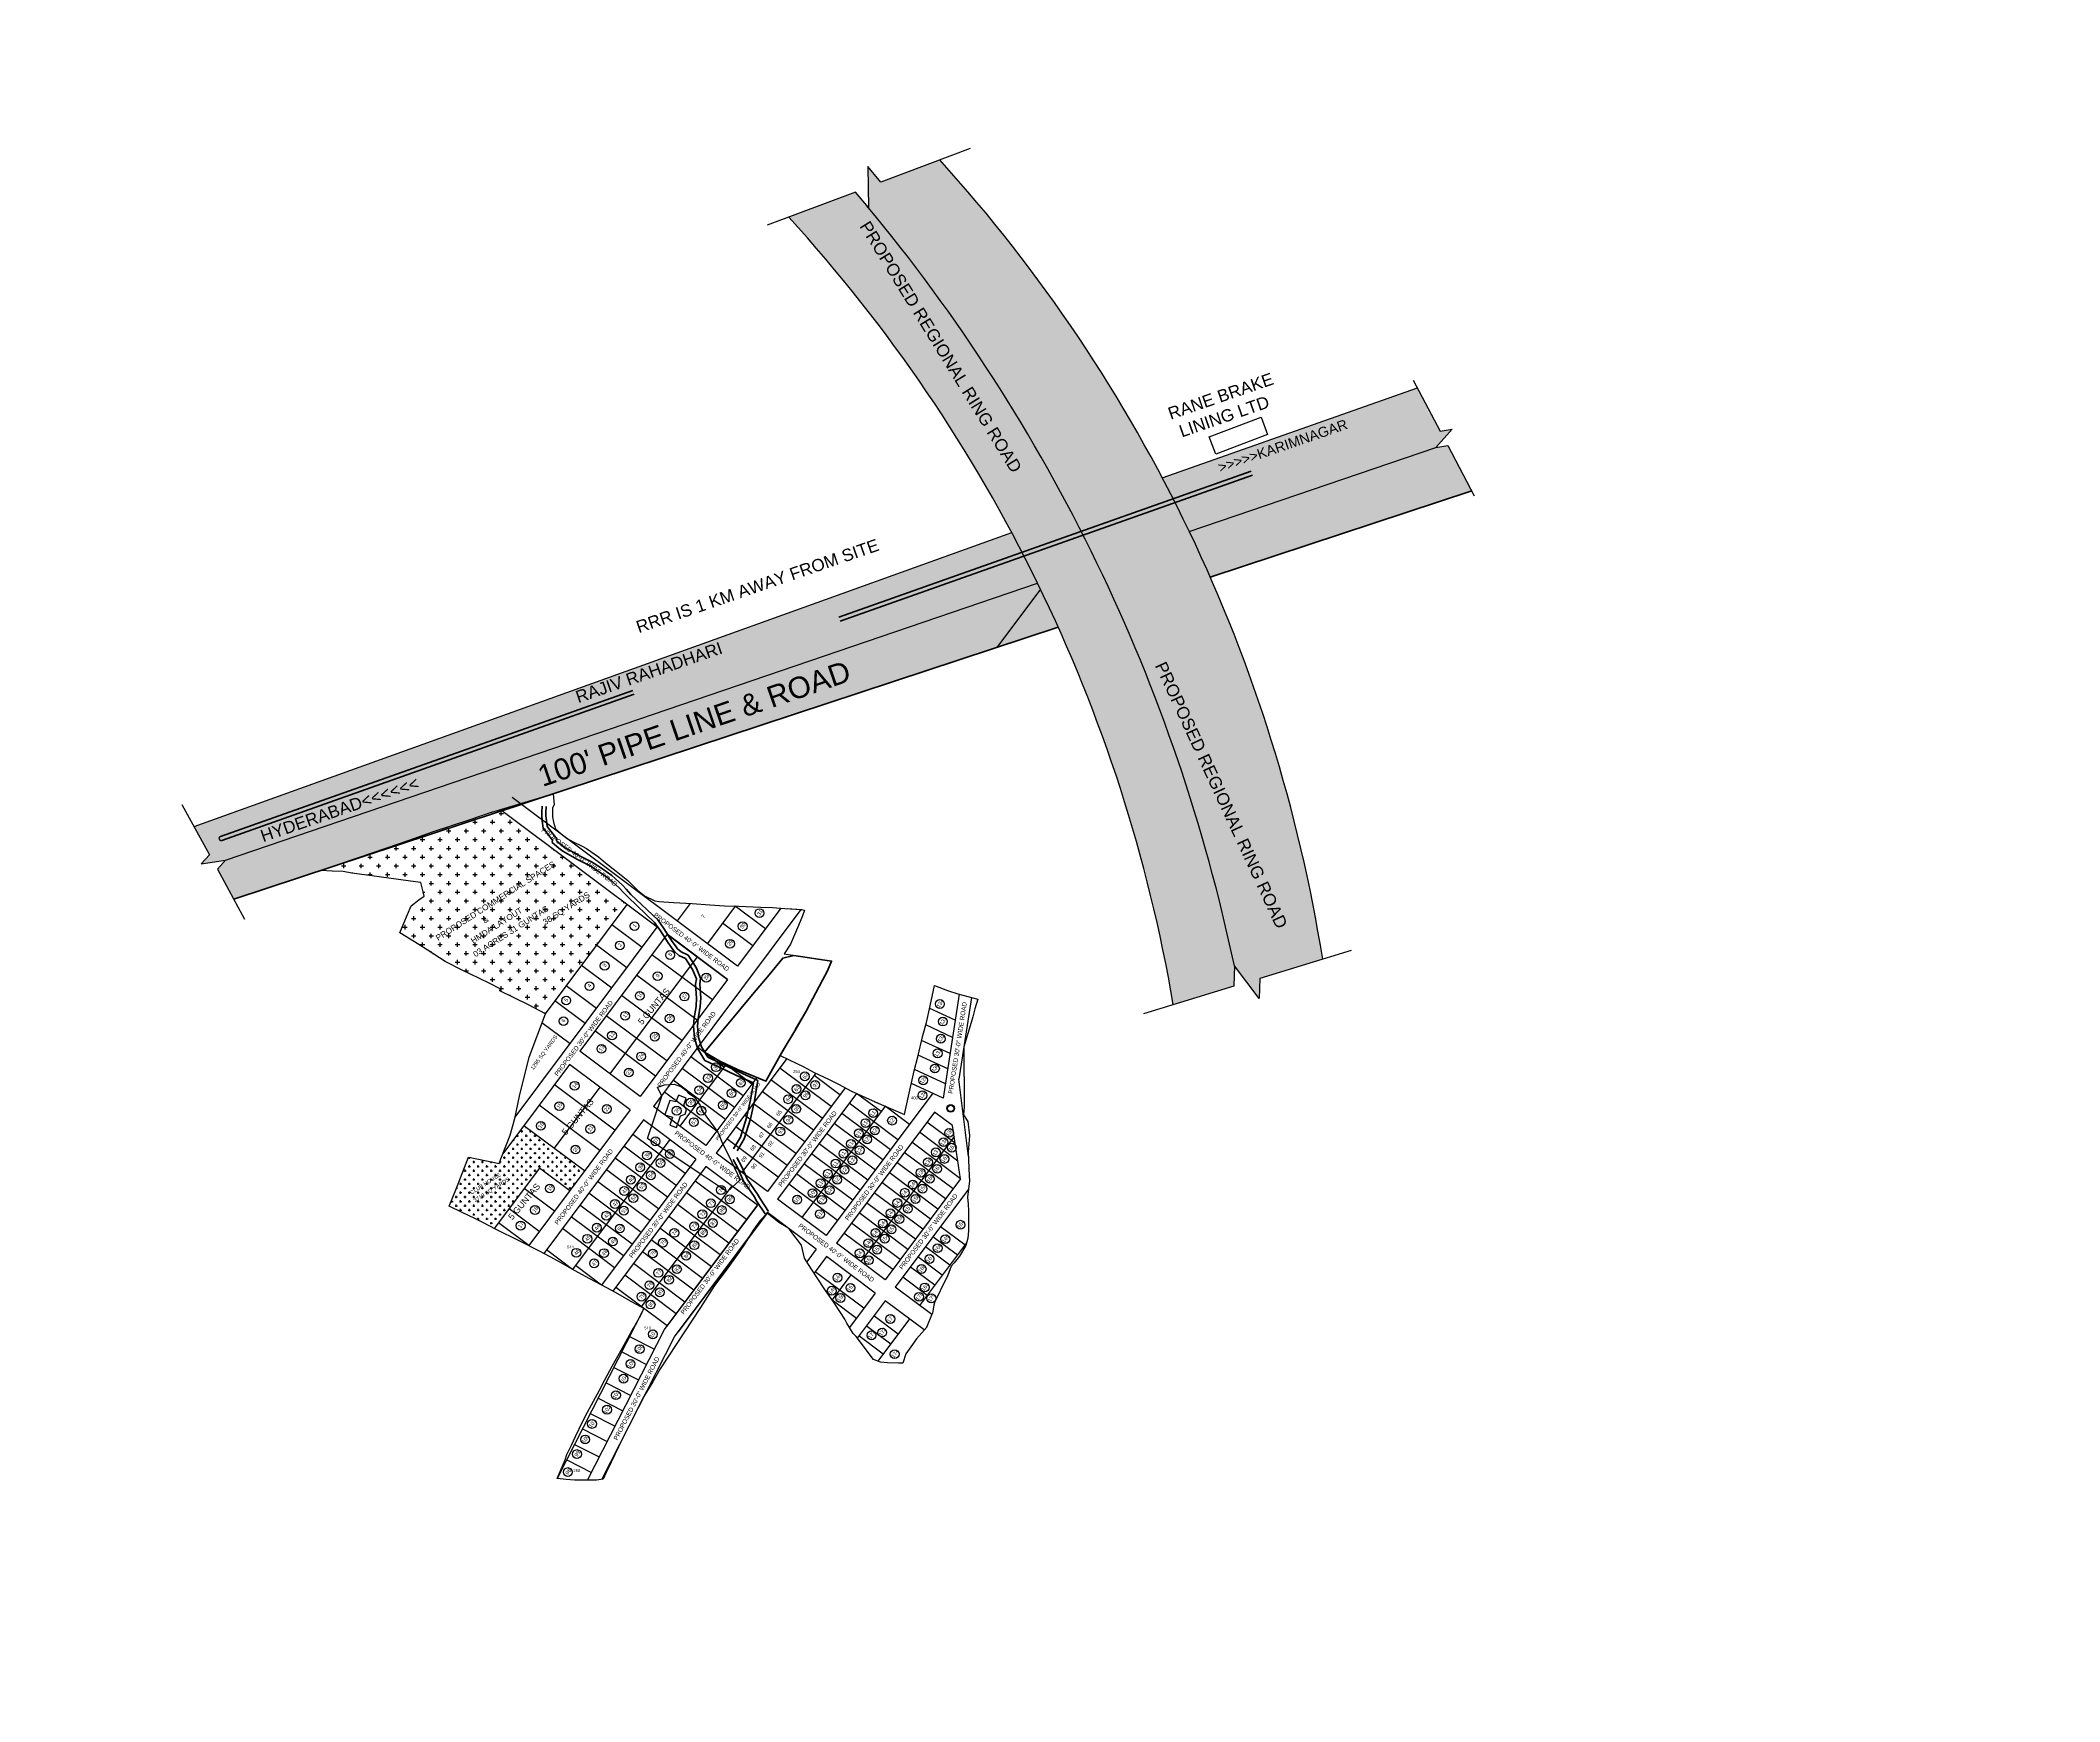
# Model space of a CAD drawing. Header units: metres. Extents: x 251860 to 269438, y 1966787 to 1972367.
# Drawn here: x 252731 to 254197, y 1970312 to 1971517 of the extents above; entities that cross this region are included whole.
import ezdxf

# ---------------------------------------------------------------- set-up
doc = ezdxf.new("R2010")
doc.units = ezdxf.units.M
doc.header["$MEASUREMENT"] = 0
doc.linetypes.add('HIDDEN', pattern=[9.525, 6.35, -3.175])
doc.linetypes.add('PHANTOM', pattern=[63.5, 31.75, -6.35, 6.35, -6.35, 6.35, -6.35])
doc.layers.get('0').update_dxf_attribs({"linetype": 'CONTINUOUS', "lineweight": 100})
for name, color, linetype in [('Gate_line', 7, 'CONTINUOUS'), ('house_line', 7, 'CONTINUOUS'), ('PDF3_0', 7, 'CONTINUOUS'), ('PDF3_POINTS_line', 6, 'CONTINUOUS'), ('PDF3_Text', 7, 'CONTINUOUS'), ('PDF6_Text', 7, 'CONTINUOUS'), ('PDF_0', 3, 'CONTINUOUS'), ('PDF_TEXT', 7, 'CONTINUOUS'), ('SECTION', 7, 'CONTINUOUS')]:
    doc.layers.add(name, color=color, linetype=linetype)
doc.styles.add('Annotative', font='arial.ttf')
doc.styles.add('PDF Arial', font='arial.ttf')
doc.styles.add('PDF ArialMT', font='arial.ttf')
doc.styles.add('PDF TimesNewRomanPSMT', font='arial.ttf')

msp = doc.modelspace()

# ---------------------------------------------------------------- hatches: boundary and pattern name
at = {"layer": 'SECTION', "lineweight": 30}
h = msp.add_hatch(color=8, dxfattribs=at)
h.dxf.hatch_style = 1
h.paths.add_polyline_path([(252865.71198, 1970922.59974), (252859.78173, 1970916.0897), (252871.67133, 1970894.2322), (252935.12975, 1970915.16204), (252944.99197, 1970918.65682), (252962.08362, 1970924.48529), (252981.91001, 1970931.26058), (252998.97944, 1970937.19137), (253015.78723, 1970943.15435), (253043.20144, 1970952.2424), (253059.31143, 1970957.75528), (253075.85111, 1970962.53383), (253087.22043, 1970965.96625), (253097.65813, 1970969.04611), (253103.42791, 1970970.6701), (253470.08092, 1971091.59951, 0.0078258194), (253455.07675, 1971123.58184)])
h.paths.add_polyline_path([(253443.83011, 1971145.97638, 0.003592298), (253436.28833, 1971160.33298), (252842.76195, 1970946.93526), (252853.92124, 1970926.40525), (252847.99099, 1970919.89521), (252865.71198, 1970922.59974), (253455.07675, 1971123.58184, 0.0048698923), (253445.23723, 1971143.24124), (252862.87854, 1970936.95779, -1), (252861.86084, 1970939.83087)])
h.paths.add_polyline_path([(253092.54875, 1970965.57537), (253325.06765, 1971045.7156), (253314.68585, 1971075.83736), (253082.16695, 1970995.69714)], flags=25)
h.paths.add_polyline_path([(253117.86662, 1971030.10982), (253230.8227, 1971069.01742), (253224.86739, 1971086.30679), (253111.91131, 1971047.39919)], flags=25)
h.paths.add_polyline_path([(252891.44037, 1970929.97247), (253009.65022, 1970970.68973), (253003.69491, 1970987.9791), (252885.48506, 1970947.26184)], flags=24)
h.paths.add_polyline_path([(253534.2349, 1971064.74429), (253624.89142, 1970868.79282), (253641.4876, 1970876.47101), (253550.83108, 1971072.42248)], flags=9)
h.paths.add_polyline_path([(253319.70926, 1971382.87042), (253433.07706, 1971199.12244), (253448.63967, 1971208.72417), (253335.27186, 1971392.47215)], flags=9)
h.paths.add_polyline_path([(253555.00079, 1971222.49621), (253634.75167, 1971249.96631), (253623.93053, 1971281.38211), (253544.17966, 1971253.912)], flags=9)
h.paths.add_polyline_path([(253161.81495, 1971080.77288), (253344.44359, 1971143.67913), (253338.48828, 1971160.9685), (253155.85964, 1971098.06226)], flags=9)
h.paths.add_polyline_path([(252731.24657, 1970325.5343), (253836.18505, 1970325.5343), (253836.18505, 1970405.52607), (252731.24657, 1970405.52607)], flags=9)
h.paths.add_polyline_path([(253356.90219, 1970564.40916), (253364.64884, 1970576.13471), (253362.33407, 1970577.66399), (253354.58743, 1970565.93845)], flags=9)
h.paths.add_polyline_path([(253343.24496, 1970572.68055), (253350.99161, 1970584.4061), (253348.67684, 1970585.93538), (253340.93019, 1970574.20984)], flags=9)
h.paths.add_polyline_path([(253329.60124, 1970586.99589), (253337.34789, 1970598.72144), (253335.03312, 1970600.25072), (253327.28648, 1970588.52518)], flags=9)
h.paths.add_polyline_path([(253317.30806, 1970600.59857), (253325.05471, 1970612.32412), (253322.73994, 1970613.8534), (253314.99329, 1970602.12785)], flags=9)
h.paths.add_polyline_path([(253041.69583, 1970677.94669), (253047.4247, 1970686.61806), (253043.21786, 1970689.39736), (253037.489, 1970680.72599)], flags=9)
h.paths.add_polyline_path([(253040.86211, 1970692.95079), (253048.60875, 1970704.67634), (253046.29398, 1970706.20562), (253038.54734, 1970694.48007)], flags=9)
h.paths.add_polyline_path([(253083.73146, 1970748.62448), (253089.74836, 1970757.73183), (253085.54153, 1970760.51113), (253079.52463, 1970751.40378)], flags=9)
h.paths.add_polyline_path([(253092.39456, 1970764.01875), (253100.14121, 1970775.7443), (253097.82644, 1970777.27358), (253090.07979, 1970765.54804)], flags=9)
h.paths.add_polyline_path([(253120.73934, 1970791.15082), (253129.06256, 1970803.7491), (253126.7478, 1970805.27838), (253118.42457, 1970792.68011)], flags=9)
h.paths.add_polyline_path([(253133.54094, 1970815.30622), (253141.86416, 1970827.9045), (253139.5494, 1970829.43378), (253131.22617, 1970816.83551)], flags=9)
h.paths.add_polyline_path([(253145.33424, 1970852.90255), (253153.08088, 1970864.6281), (253150.76611, 1970866.15738), (253143.01947, 1970854.43183)], flags=9)
h.paths.add_polyline_path([(253157.24563, 1970868.47365), (253164.99228, 1970880.19919), (253162.67751, 1970881.72848), (253154.93087, 1970870.00293)], flags=9)
h.paths.add_polyline_path([(253216.6619, 1970824.11876), (253224.40855, 1970835.8443), (253222.09378, 1970837.37359), (253214.34714, 1970825.64804)], flags=25)
h.paths.add_polyline_path([(253230.6827, 1970812.12996), (253238.42935, 1970823.8555), (253236.11458, 1970825.38479), (253228.36794, 1970813.65924)], flags=25)
h.paths.add_polyline_path([(253245.0591, 1970802.78276), (253252.80575, 1970814.5083), (253250.49098, 1970816.03759), (253242.74434, 1970804.31204)], flags=9)
h.paths.add_polyline_path([(253259.47226, 1970791.91137), (253267.21891, 1970803.63692), (253264.90414, 1970805.1662), (253257.15749, 1970793.44065)], flags=9)
h.paths.add_polyline_path([(253249.35632, 1970774.70503), (253257.10296, 1970786.43058), (253254.7882, 1970787.95986), (253247.04155, 1970776.23431)], flags=9)
h.paths.add_polyline_path([(253233.13611, 1970786.03879), (253240.88276, 1970797.76434), (253238.56799, 1970799.29362), (253230.82134, 1970787.56808)], flags=9)
h.paths.add_polyline_path([(253218.4907, 1970796.99156), (253226.23735, 1970808.7171), (253223.92258, 1970810.24639), (253216.17594, 1970798.52084)], flags=9)
h.paths.add_polyline_path([(253228.5661, 1970802.26575), (253234.62852, 1970802.26575), (253234.62852, 1970805.53383), (253228.5661, 1970805.53383)], flags=9)
h.paths.add_polyline_path([(253218.5331, 1970813.16235), (253224.59552, 1970813.16235), (253224.59552, 1970816.43043), (253218.5331, 1970816.43043)], flags=25)
h.paths.add_polyline_path([(253199.0005, 1970823.83035), (253205.06292, 1970823.83035), (253205.06292, 1970827.09843), (253199.0005, 1970827.09843)], flags=9)
h.paths.add_polyline_path([(253203.82638, 1970808.6973), (253211.57302, 1970820.42284), (253209.25825, 1970821.95213), (253201.51161, 1970810.22658)], flags=9)
h.paths.add_polyline_path([(253201.6759, 1970833.92316), (253209.42255, 1970845.6487), (253207.10778, 1970847.17799), (253199.36114, 1970835.45244)], flags=9)
h.paths.add_polyline_path([(253190.61286, 1970818.65757), (253198.35951, 1970830.38312), (253196.04474, 1970831.9124), (253188.29809, 1970820.18685)], flags=9)
h.paths.add_polyline_path([(253154.78977, 1970795.82698), (253165.76581, 1970787.05056), (253167.49838, 1970789.21737), (253156.52234, 1970797.99378)], flags=9)
h.paths.add_polyline_path([(253148.66837, 1970786.96238), (253159.64441, 1970778.18596), (253161.37698, 1970780.35277), (253150.40094, 1970789.12918)], flags=25)
h.paths.add_polyline_path([(253116.74057, 1970746.16998), (253127.71661, 1970737.39356), (253129.44918, 1970739.56037), (253118.47314, 1970748.33678)], flags=9)
h.paths.add_polyline_path([(253110.20315, 1970735.8887), (253121.1792, 1970727.11229), (253122.91177, 1970729.27909), (253111.93572, 1970738.05551)], flags=9)
h.paths.add_polyline_path([(253064.81057, 1970671.10867), (253075.78662, 1970662.33225), (253077.51919, 1970664.49906), (253066.54314, 1970673.27547)], flags=9)
h.paths.add_polyline_path([(253076.71526, 1970681.28635), (253086.62906, 1970673.3593), (253088.36163, 1970675.52611), (253078.44783, 1970683.45315)], flags=9)
h.paths.add_polyline_path([(253091.06298, 1970701.15245), (253098.93477, 1970694.85818), (253100.66735, 1970697.02499), (253092.79555, 1970703.31925)], flags=25)
h.paths.add_polyline_path([(253158.84137, 1970614.18727), (253169.81742, 1970605.41085), (253171.54999, 1970607.57766), (253160.57394, 1970616.35407)], flags=9)
h.paths.add_polyline_path([(253168.80079, 1970637.27881), (253180.59378, 1970627.84917), (253182.32635, 1970630.01598), (253170.53336, 1970639.44562)], flags=9)
h.paths.add_polyline_path([(253101.61779, 1970678.55381), (253113.41078, 1970669.12417), (253115.14335, 1970671.29098), (253103.35036, 1970680.72062)], flags=9)
h.paths.add_polyline_path([(253115.51159, 1970667.91121), (253127.30458, 1970658.48157), (253129.03715, 1970660.64838), (253117.24416, 1970670.07802)], flags=9)
h.paths.add_polyline_path([(253129.98959, 1970657.39561), (253141.78258, 1970647.96597), (253143.51515, 1970650.13278), (253131.72216, 1970659.56242)], flags=9)
h.paths.add_polyline_path([(253147.07241, 1970649.21769), (253158.8654, 1970639.78805), (253160.59797, 1970641.95485), (253148.80498, 1970651.38449)], flags=9)
h.paths.add_polyline_path([(253134.92813, 1970485.61652), (253139.02605, 1970489.48347), (253135.14626, 1970493.59501), (253131.04833, 1970489.72806)], flags=9)
h.paths.add_polyline_path([(253143.36093, 1970498.64672), (253147.45885, 1970502.51367), (253143.57906, 1970506.62521), (253139.48113, 1970502.75826)], flags=9)
h.paths.add_polyline_path([(253153.59713, 1970517.56972), (253157.69505, 1970521.43667), (253153.81526, 1970525.54821), (253149.71733, 1970521.68126)], flags=9)
h.paths.add_polyline_path([(253158.93113, 1970531.28572), (253163.02905, 1970535.15267), (253159.14926, 1970539.26421), (253155.05133, 1970535.39726)], flags=9)
h.paths.add_polyline_path([(253168.88664, 1970547.77169), (253172.98457, 1970551.63864), (253169.10477, 1970555.75017), (253165.00685, 1970551.88322)], flags=25)
h.paths.add_polyline_path([(253177.67633, 1970562.93412), (253181.77425, 1970566.80107), (253177.89446, 1970570.91261), (253173.79653, 1970567.04566)], flags=9)
h.paths.add_polyline_path([(253188.34433, 1970578.63132), (253192.44225, 1970582.49827), (253188.56246, 1970586.60981), (253184.46453, 1970582.74286)], flags=9)
h.paths.add_polyline_path([(253200.49194, 1970592.88445), (253204.58986, 1970596.7514), (253200.71007, 1970600.86293), (253196.61215, 1970596.99598)], flags=9)
h.paths.add_polyline_path([(253207.68286, 1970608.38102), (253211.78079, 1970612.24797), (253207.90099, 1970616.3595), (253203.80307, 1970612.49255)], flags=9)
h.paths.add_polyline_path([(253299.19257, 1970621.33129), (253303.29049, 1970625.19824), (253299.4107, 1970629.30978), (253295.31278, 1970625.44282)], flags=25)
h.paths.add_polyline_path([(253316.13674, 1970606.71465), (253320.23466, 1970610.5816), (253316.35487, 1970614.69314), (253312.25695, 1970610.82619)], flags=9)
h.paths.add_polyline_path([(253327.48033, 1970592.8779), (253331.57825, 1970596.74485), (253327.69846, 1970600.85638), (253323.60054, 1970596.98943)], flags=9)
h.paths.add_polyline_path([(253341.07717, 1970579.26889), (253345.17509, 1970583.13584), (253341.2953, 1970587.24738), (253337.19738, 1970583.38042)], flags=9)
h.paths.add_polyline_path([(253354.96313, 1970568.2145), (253359.06105, 1970572.08145), (253355.18126, 1970576.19298), (253351.08334, 1970572.32603)], flags=9)
h.paths.add_polyline_path([(253370.69594, 1970610.34685), (253374.79386, 1970614.2138), (253370.91407, 1970618.32534), (253366.81615, 1970614.45839)], flags=9)
h.paths.add_polyline_path([(253354.51486, 1970623.73402), (253358.61278, 1970627.60097), (253354.73299, 1970631.7125), (253350.63506, 1970627.84555)], flags=9)
h.paths.add_polyline_path([(253340.41914, 1970631.37805), (253344.51706, 1970635.245), (253340.63727, 1970639.35654), (253336.53935, 1970635.48959)], flags=9)
h.paths.add_polyline_path([(253325.83954, 1970642.22385), (253329.93746, 1970646.0908), (253326.05767, 1970650.20234), (253321.95975, 1970646.33539)], flags=9)
h.paths.add_polyline_path([(253344.02594, 1970664.39805), (253348.12386, 1970668.265), (253344.24407, 1970672.37654), (253340.14615, 1970668.50959)], flags=25)
h.paths.add_polyline_path([(253357.11329, 1970654.47407), (253361.21121, 1970658.34102), (253357.33142, 1970662.45256), (253353.23349, 1970658.58561)], flags=9)
h.paths.add_polyline_path([(253374.74089, 1970642.68847), (253378.83881, 1970646.55542), (253374.95902, 1970650.66696), (253370.86109, 1970646.80001)], flags=9)
h.paths.add_polyline_path([(253387.52379, 1970632.46905), (253391.62172, 1970636.336), (253387.74192, 1970640.44753), (253383.644, 1970636.58058)], flags=9)
h.paths.add_polyline_path([(253391.96209, 1970675.12427), (253396.06001, 1970678.99122), (253392.18022, 1970683.10276), (253388.08229, 1970679.23581)], flags=9)
h.paths.add_polyline_path([(253377.56029, 1970686.24947), (253381.65821, 1970690.11642), (253377.77842, 1970694.22796), (253373.68049, 1970690.36101)], flags=9)
h.paths.add_polyline_path([(253363.72162, 1970698.82237), (253367.81955, 1970702.68932), (253363.93975, 1970706.80085), (253359.84183, 1970702.9339)], flags=9)
h.paths.add_polyline_path([(253154.15244, 1970612.37377), (253158.25036, 1970616.24072), (253154.37057, 1970620.35225), (253150.27265, 1970616.4853)], flags=9)
h.paths.add_polyline_path([(253167.31763, 1970627.24818), (253171.41555, 1970631.11514), (253167.53576, 1970635.22667), (253163.43784, 1970631.35972)], flags=9)
h.paths.add_polyline_path([(253139.70783, 1970624.86058), (253143.80575, 1970628.72754), (253139.92596, 1970632.83907), (253135.82804, 1970628.97212)], flags=9)
h.paths.add_polyline_path([(253123.86272, 1970635.99451), (253127.96064, 1970639.86146), (253124.08085, 1970643.973), (253119.98292, 1970640.10605)], flags=9)
h.paths.add_polyline_path([(253111.46934, 1970646.4088), (253115.56726, 1970650.27575), (253111.68747, 1970654.38728), (253107.58954, 1970650.52033)], flags=9)
h.paths.add_polyline_path([(253098.15974, 1970654.8162), (253102.25766, 1970658.68315), (253098.37787, 1970662.79468), (253094.27994, 1970658.92773)], flags=9)
h.paths.add_polyline_path([(253071.26114, 1970655.2226), (253075.35906, 1970659.08955), (253071.47927, 1970663.20108), (253067.38134, 1970659.33413)], flags=9)
h.paths.add_polyline_path([(253077.96674, 1970671.3008), (253082.06466, 1970675.16775), (253078.18487, 1970679.27928), (253074.08694, 1970675.41233)], flags=9)
h.paths.add_polyline_path([(253091.30174, 1970688.4966), (253095.39966, 1970692.36355), (253091.51987, 1970696.47508), (253087.42194, 1970692.60813)], flags=25)
h.paths.add_polyline_path([(253111.90114, 1970723.447), (253115.99906, 1970727.31395), (253112.11927, 1970731.42548), (253108.02134, 1970727.55853)], flags=9)
h.paths.add_polyline_path([(253125.18405, 1970710.26576), (253129.28198, 1970714.13271), (253125.40218, 1970718.24424), (253121.30426, 1970714.37729)], flags=9)
h.paths.add_polyline_path([(253137.68214, 1970696.6246), (253141.78006, 1970700.49155), (253137.90027, 1970704.60308), (253133.80234, 1970700.73613)], flags=9)
h.paths.add_polyline_path([(253152.76974, 1970687.252), (253156.86766, 1970691.11895), (253152.98787, 1970695.23048), (253148.88994, 1970691.36353)], flags=9)
h.paths.add_polyline_path([(253167.27314, 1970676.838), (253171.37106, 1970680.70495), (253167.49127, 1970684.81648), (253163.39334, 1970680.94953)], flags=25)
h.paths.add_polyline_path([(253182.68005, 1970666.46452), (253186.77797, 1970670.33147), (253182.89818, 1970674.44301), (253178.80026, 1970670.57606)], flags=25)
h.paths.add_polyline_path([(253196.78354, 1970656.66385), (253200.88146, 1970660.5308), (253197.00167, 1970664.64233), (253192.90375, 1970660.77538)], flags=9)
h.paths.add_polyline_path([(253212.37914, 1970645.53865), (253216.47706, 1970649.4056), (253212.59727, 1970653.51713), (253208.49935, 1970649.65018)], flags=9)
h.paths.add_polyline_path([(253229.42254, 1970634.69285), (253233.52046, 1970638.5598), (253229.64067, 1970642.67133), (253225.54275, 1970638.80438)], flags=9)
h.paths.add_polyline_path([(253243.86771, 1970655.8565), (253247.96563, 1970659.72345), (253244.08583, 1970663.83499), (253239.98791, 1970659.96804)], flags=9)
h.paths.add_polyline_path([(253228.70391, 1970667.6929), (253232.80183, 1970671.55985), (253228.92203, 1970675.67139), (253224.82411, 1970671.80444)], flags=9)
h.paths.add_polyline_path([(253214.35162, 1970678.00667), (253218.44954, 1970681.87362), (253214.56975, 1970685.98515), (253210.47183, 1970682.1182)], flags=9)
h.paths.add_polyline_path([(253200.10351, 1970689.0289), (253204.20143, 1970692.89585), (253200.32163, 1970697.00739), (253196.22371, 1970693.14044)], flags=9)
h.paths.add_polyline_path([(253185.24545, 1970701.82132), (253189.34337, 1970705.68827), (253185.46358, 1970709.79981), (253181.36566, 1970705.93286)], flags=9)
h.paths.add_polyline_path([(253172.11365, 1970711.39712), (253176.21157, 1970715.26407), (253172.33178, 1970719.37561), (253168.23386, 1970715.50866)], flags=9)
h.paths.add_polyline_path([(253156.11575, 1970723.3093), (253160.21367, 1970727.17625), (253156.33388, 1970731.28778), (253152.23595, 1970727.42083)], flags=25)
h.paths.add_polyline_path([(253143.23795, 1970734.5361), (253147.33587, 1970738.40305), (253143.45608, 1970742.51458), (253139.35815, 1970738.64763)], flags=25)
h.paths.add_polyline_path([(253127.72525, 1970744.50967), (253131.82318, 1970748.37662), (253127.94338, 1970752.48815), (253123.84546, 1970748.6212)], flags=9)
h.paths.add_polyline_path([(253299.9238, 1970661.791), (253304.02173, 1970665.65795), (253300.14193, 1970669.76948), (253296.04401, 1970665.90253)], flags=9)
h.paths.add_polyline_path([(253281.87761, 1970674.87753), (253285.97553, 1970678.74448), (253282.09574, 1970682.85601), (253277.99782, 1970678.98906)], flags=9)
h.paths.add_polyline_path([(253266.51061, 1970686.71393), (253270.60853, 1970690.58088), (253266.72874, 1970694.69241), (253262.63082, 1970690.82546)], flags=9)
h.paths.add_polyline_path([(253252.5868, 1970696.78305), (253256.68472, 1970700.65), (253252.80492, 1970704.76153), (253248.707, 1970700.89458)], flags=9)
h.paths.add_polyline_path([(253237.30274, 1970708.69515), (253241.40066, 1970712.5621), (253237.52087, 1970716.67363), (253233.42295, 1970712.80668)], flags=9)
h.paths.add_polyline_path([(253223.41103, 1970718.73025), (253227.50895, 1970722.5972), (253223.62916, 1970726.70873), (253219.53124, 1970722.84178)], flags=9)
h.paths.add_polyline_path([(253208.04403, 1970730.56665), (253212.14195, 1970734.4336), (253208.26216, 1970738.54513), (253204.16424, 1970734.67818)], flags=9)
h.paths.add_polyline_path([(253194.08683, 1970740.67116), (253198.18475, 1970744.53811), (253194.30495, 1970748.64964), (253190.20703, 1970744.78269)], flags=9)
h.paths.add_polyline_path([(253178.75322, 1970752.47217), (253182.85114, 1970756.33912), (253178.97135, 1970760.45065), (253174.87342, 1970756.5837)], flags=25)
h.paths.add_polyline_path([(253164.7973, 1970762.57532), (253168.89522, 1970766.44227), (253165.01542, 1970770.5538), (253160.9175, 1970766.68685)], flags=9)
h.paths.add_polyline_path([(253149.4303, 1970774.41172), (253153.52822, 1970778.27867), (253149.64842, 1970782.3902), (253145.5505, 1970778.52325)], flags=25)
h.paths.add_polyline_path([(253314.9606, 1970684.8288), (253319.05853, 1970688.69575), (253315.17873, 1970692.80728), (253311.08081, 1970688.94033)], flags=25)
h.paths.add_polyline_path([(253296.9012, 1970699.1036), (253300.99913, 1970702.97055), (253297.11933, 1970707.08208), (253293.02141, 1970703.21513)], flags=9)
h.paths.add_polyline_path([(253284.6076, 1970707.384), (253288.70553, 1970711.25095), (253284.82573, 1970715.36248), (253280.72781, 1970711.49553)], flags=9)
h.paths.add_polyline_path([(253267.5134, 1970720.973), (253271.61133, 1970724.83995), (253267.73153, 1970728.95148), (253263.63361, 1970725.08453)], flags=9)
h.paths.add_polyline_path([(253255.042, 1970732.8348), (253259.13993, 1970736.70175), (253255.26013, 1970740.81328), (253251.16221, 1970736.94633)], flags=25)
h.paths.add_polyline_path([(253239.6242, 1970743.9092), (253243.72213, 1970747.77615), (253239.84233, 1970751.88768), (253235.74441, 1970748.02073)], flags=25)
h.paths.add_polyline_path([(253226.32587, 1970753.51703), (253230.4238, 1970757.38398), (253226.544, 1970761.49551), (253222.44608, 1970757.62856)], flags=9)
h.paths.add_polyline_path([(253210.80647, 1970764.43903), (253214.9044, 1970768.30598), (253211.0246, 1970772.41751), (253206.92668, 1970768.55056)], flags=9)
h.paths.add_polyline_path([(253196.41138, 1970775.45401), (253200.5093, 1970779.32096), (253196.62951, 1970783.43249), (253192.53159, 1970779.56554)], flags=9)
h.paths.add_polyline_path([(253181.31707, 1970784.68283), (253185.415, 1970788.54978), (253181.5352, 1970792.66131), (253177.43728, 1970788.79436)], flags=9)
h.paths.add_polyline_path([(253165.95007, 1970796.51923), (253170.048, 1970800.38618), (253166.1682, 1970804.49771), (253162.07028, 1970800.63076)], flags=9)
h.paths.add_polyline_path([(253185.54018, 1970827.37161), (253189.6381, 1970831.23856), (253185.75831, 1970835.35009), (253181.66039, 1970831.48314)], flags=9)
h.paths.add_polyline_path([(253201.28019, 1970814.78319), (253205.37811, 1970818.65014), (253201.49832, 1970822.76167), (253197.4004, 1970818.89472)], flags=9)
h.paths.add_polyline_path([(253216.60438, 1970803.69881), (253220.7023, 1970807.56576), (253216.82251, 1970811.67729), (253212.72459, 1970807.81034)], flags=9)
h.paths.add_polyline_path([(253231.26018, 1970790.13521), (253235.3581, 1970794.00216), (253231.47831, 1970798.11369), (253227.38039, 1970794.24674)], flags=9)
h.paths.add_polyline_path([(253246.56183, 1970781.35004), (253250.65976, 1970785.21699), (253246.77996, 1970789.32852), (253242.68204, 1970785.46157)], flags=9)
h.paths.add_polyline_path([(253337.71888, 1970720.61841), (253341.8168, 1970724.48536), (253337.937, 1970728.5969), (253333.83908, 1970724.72995)], flags=9)
h.paths.add_polyline_path([(253321.59471, 1970730.19369), (253325.69264, 1970734.06064), (253321.81284, 1970738.17218), (253317.71492, 1970734.30523)], flags=9)
h.paths.add_polyline_path([(253305.09142, 1970736.78907), (253309.18934, 1970740.65602), (253305.30955, 1970744.76755), (253301.21163, 1970740.9006)], flags=9)
h.paths.add_polyline_path([(253290.58131, 1970749.47229), (253294.67924, 1970753.33924), (253290.79944, 1970757.45078), (253286.70152, 1970753.58383)], flags=9)
h.paths.add_polyline_path([(253275.62071, 1970759.09889), (253279.71864, 1970762.96584), (253275.83884, 1970767.07738), (253271.74092, 1970763.21043)], flags=25)
h.paths.add_polyline_path([(253257.64422, 1970797.74907), (253261.74214, 1970801.61602), (253257.86235, 1970805.72755), (253253.76443, 1970801.8606)], flags=9)
h.paths.add_polyline_path([(253243.92023, 1970809.34146), (253248.01815, 1970813.20841), (253244.13836, 1970817.31994), (253240.04044, 1970813.45299)], flags=9)
h.paths.add_polyline_path([(253229.14542, 1970818.17067), (253233.24334, 1970822.03762), (253229.36355, 1970826.14915), (253225.26563, 1970822.2822)], flags=25)
h.paths.add_polyline_path([(253215.15002, 1970829.82927), (253219.24794, 1970833.69622), (253215.36815, 1970837.80775), (253211.27023, 1970833.9408)], flags=9)
h.paths.add_polyline_path([(253199.42071, 1970842.84269), (253203.51864, 1970846.70964), (253199.63884, 1970850.82118), (253195.54092, 1970846.95423)], flags=9)
h.paths.add_polyline_path([(253036.62282, 1970674.16033), (253039.17058, 1970676.56449), (253035.29079, 1970680.67602), (253032.74303, 1970678.27186)], flags=9)
h.paths.add_polyline_path([(253048.01295, 1970691.51266), (253050.56071, 1970693.91683), (253046.68092, 1970698.02836), (253044.13315, 1970695.6242)], flags=9)
h.paths.add_polyline_path([(253085.0084, 1970735.02166), (253087.55616, 1970737.42582), (253083.67637, 1970741.53735), (253081.12861, 1970739.13319)], flags=25)
h.paths.add_polyline_path([(253089.12525, 1970747.48382), (253091.67301, 1970749.88799), (253087.79321, 1970753.99952), (253085.24545, 1970751.59536)], flags=9)
h.paths.add_polyline_path([(253100.18183, 1970763.5191), (253102.72959, 1970765.92326), (253098.84979, 1970770.03479), (253096.30203, 1970767.63063)], flags=9)
h.paths.add_polyline_path([(253115.99045, 1970799.67847), (253118.53822, 1970802.08263), (253114.65842, 1970806.19417), (253112.11066, 1970803.79)], flags=9)
h.paths.add_polyline_path([(253128.423, 1970823.97), (253130.97077, 1970826.37416), (253127.09097, 1970830.48569), (253124.54321, 1970828.08153)], flags=9)
h.paths.add_polyline_path([(253168.70674, 1970868.43727), (253171.2545, 1970870.84143), (253167.37471, 1970874.95296), (253164.82695, 1970872.5488)], flags=9)
h.paths.add_polyline_path([(253156.26606, 1970852.54909), (253158.81382, 1970854.95325), (253154.93403, 1970859.06479), (253152.38627, 1970856.66062)], flags=9)
h.paths.add_polyline_path([(253233.21308, 1970852.96586), (253274.94422, 1970879.66879), (253271.85509, 1970884.49645), (253230.12395, 1970857.79353)], flags=9)
h.paths.add_polyline_path([(253231.74466, 1970861.52092), (253258.01959, 1970878.33372), (253254.93046, 1970883.16139), (253228.65553, 1970866.34859)], flags=9)
h.paths.add_polyline_path([(253290.35689, 1970629.24687), (253296.87446, 1970633.41733), (253293.63741, 1970638.47617), (253287.11984, 1970634.3057)], flags=25)
h.paths.add_polyline_path([(253054.8229, 1970705.06789), (253067.93118, 1970713.45561), (253064.69414, 1970718.51445), (253051.58585, 1970710.12672)], flags=9)
h.paths.add_polyline_path([(253093.79962, 1970955.7112), (253104.13146, 1970962.32233), (253100.87901, 1970967.40524), (253090.54718, 1970960.7941)], flags=25)
h.paths.add_polyline_path([(253368.07712, 1970740.08364), (253401.79842, 1970761.66123), (253399.40654, 1970765.39925), (253365.68524, 1970743.82166)], flags=9)
h.paths.add_polyline_path([(253371.63793, 1970749.72854), (253397.91285, 1970766.54134), (253394.82372, 1970771.36901), (253368.5488, 1970754.55621)], flags=9)
h.paths.add_polyline_path([(253370.76676, 1970756.53159), (253393.21759, 1970770.89743), (253390.12846, 1970775.7251), (253367.67763, 1970761.35926)], flags=9)
h.paths.add_polyline_path([(253229.04579, 1970867.59807), (253251.49501, 1970881.96288), (253248.40588, 1970886.79055), (253225.95666, 1970872.42574)], flags=9)
h.paths.add_polyline_path([(253118.61128, 1970844.74119), (253130.79713, 1970861.38773), (253123.70315, 1970866.58077), (253111.5173, 1970849.93423)], flags=25)
h.paths.add_polyline_path([(253088.93903, 1970929.68659), (253104.02278, 1970915.6124), (253110.02053, 1970922.04039), (253094.93679, 1970936.11457)], flags=25)
h.paths.add_polyline_path([(252999.56562, 1970926.36668), (253019.01861, 1970933.2357), (253016.09135, 1970941.52566), (252996.63837, 1970934.65663)], flags=25)
h.paths.add_polyline_path([(253041.39767, 1970828.73594), (253136.13823, 1970889.35854), (253112.77557, 1970924.73682), (253018.03501, 1970864.11423)], flags=9)
h.paths.add_polyline_path([(253145.95831, 1970533.95331), (253177.36853, 1970595.31637), (253171.29634, 1970598.42457), (253139.88613, 1970537.06152)], flags=9)
h.paths.add_polyline_path([(253315.59887, 1970658.17264), (253357.02366, 1970713.27266), (253351.57124, 1970717.37185), (253310.14644, 1970662.27183)], flags=9)
h.paths.add_polyline_path([(253267.65132, 1970661.54637), (253322.75134, 1970620.12158), (253326.85054, 1970625.574), (253271.75052, 1970666.9988)], flags=9)
h.paths.add_polyline_path([(253131.94903, 1970682.53421), (253187.04904, 1970641.10941), (253191.14824, 1970646.56184), (253136.04822, 1970687.98663)], flags=9)
h.paths.add_polyline_path([(253130.85893, 1970763.84838), (253185.95895, 1970722.42358), (253190.05814, 1970727.87601), (253134.95813, 1970769.3008)], flags=9)
h.paths.add_polyline_path([(253228.97892, 1970772.90576), (253284.07894, 1970731.48097), (253288.17813, 1970736.9334), (253233.07811, 1970778.35819)], flags=9)
h.paths.add_polyline_path([(253061.40713, 1970685.04708), (253103.08916, 1970739.95276), (253097.65597, 1970744.07741), (253055.97394, 1970689.17173)], flags=9)
h.paths.add_polyline_path([(253124.5551, 1970768.20375), (253166.23713, 1970823.10944), (253160.80393, 1970827.23408), (253119.1219, 1970772.3284)], flags=9)
h.paths.add_polyline_path([(253212.74832, 1970852.05216), (253267.84834, 1970810.62737), (253271.94753, 1970816.0798), (253216.84751, 1970857.50459)], flags=9)
h.paths.add_polyline_path([(253099.97348, 1970937.52283), (253155.0735, 1970896.09803), (253159.17269, 1970901.55046), (253104.07268, 1970942.97526)], flags=25)
h.paths.add_polyline_path([(253358.70837, 1970639.44485), (253382.77995, 1970620.19728), (253388.34905, 1970627.16215), (253364.27746, 1970646.40972)], flags=9)
h.paths.add_polyline_path([(253327.93991, 1970661.98817), (253351.48255, 1970643.43197), (253356.59037, 1970649.91236), (253333.04773, 1970668.46856)], flags=9)
h.paths.add_polyline_path([(253212.55564, 1970749.85965), (253236.62723, 1970730.61208), (253242.19632, 1970737.57696), (253218.12474, 1970756.82452)], flags=9)
h.paths.add_polyline_path([(253181.78719, 1970772.40297), (253205.32983, 1970753.84677), (253210.43764, 1970760.32717), (253186.895, 1970778.88337)], flags=9)
h.paths.add_polyline_path([(253126.01012, 1970723.16602), (253149.55276, 1970704.60982), (253154.66058, 1970711.09021), (253131.11794, 1970729.64641)], flags=9)
h.paths.add_polyline_path([(253155.82042, 1970699.3415), (253179.892, 1970680.09393), (253185.46109, 1970687.0588), (253161.38951, 1970706.30637)], flags=9)
h.paths.add_polyline_path([(253586.69503, 1971199.12685), (253683.3251, 1971232.47337), (253678.40664, 1971246.72586), (253581.77657, 1971213.37933)], flags=9)
h.paths.add_polyline_path([(253847.45621, 1970986.16864), (254151.23392, 1970986.16864), (254151.23392, 1971021.28429), (253847.45621, 1971021.28429)], flags=9)
h.paths.add_polyline_path([(253874.23696, 1971033.57952), (254184.91072, 1971033.57952), (254184.91072, 1971068.69517), (253874.23696, 1971068.69517)], flags=9)
h.paths.add_polyline_path([(253874.24335, 1971080.30647), (254184.91711, 1971080.30647), (254184.91711, 1971115.42212), (253874.24335, 1971115.42212)], flags=9)
h.paths.add_polyline_path([(253858.0059, 1971122.83938), (254181.20101, 1971122.83938), (254181.20101, 1971150.75009), (253858.0059, 1971150.75009)], flags=9)
h.paths.add_polyline_path([(253528.79205, 1970459.65296), (253768.11312, 1970459.65296), (253768.11312, 1970524.15372), (253528.79205, 1970524.15372)], flags=9)
h.paths.add_polyline_path([(253921.43581, 1970779.93543), (254131.78434, 1970779.93543), (254131.78434, 1970807.73711), (253921.43581, 1970807.73711)], flags=9)
h.paths.add_polyline_path([(253853.15933, 1970312.02442), (254187.1723, 1970312.02442), (254187.1723, 1970507.7526), (253853.15933, 1970507.7526)], flags=9)
h.paths.add_polyline_path([(253870.8654, 1971260.25717), (254015.78727, 1971260.25717), (254015.78727, 1971281.00346), (253870.8654, 1971281.00346)], flags=9)
h.paths.add_polyline_path([(254085.31537, 1971335.8794), (254151.51854, 1971335.8794), (254151.51854, 1971349.88303), (254085.31537, 1971349.88303)], flags=9)
h.paths.add_polyline_path([(253872.58252, 1971303.01988), (253972.17296, 1971303.01988), (253972.17296, 1971323.76618), (253872.58252, 1971323.76618)], flags=9)
h.paths.add_polyline_path([(253902.94977, 1971165.34556), (254102.09269, 1971165.34556), (254102.09269, 1971195.64882), (253902.94977, 1971195.64882)], flags=9)
h.paths.add_polyline_path([(253848.35915, 1971453.00016), (254033.74842, 1971453.00016), (254033.74842, 1971467.00379), (253848.35915, 1971467.00379)], flags=9)
h.paths.add_polyline_path([(253852.04715, 1971471.44077), (254018.65317, 1971471.44077), (254018.65317, 1971494.7803), (253852.04715, 1971494.7803)], flags=9)
h.paths.add_polyline_path([(253850.01246, 1971494.14786), (254196.8373, 1971494.14786), (254196.8373, 1971517.48738), (253850.01246, 1971517.48738)], flags=9)
h = msp.add_hatch(color=8, dxfattribs=at)
h.dxf.hatch_style = 1
h.paths.add_polyline_path([(253486.70365, 1971161.16307), (253553.45209, 1971184.80675, 0.0664430865), (253384.09374, 1971430.77473), (253341.22881, 1971414.69149), (253331.87899, 1971425.95018), (253332.25184, 1971396.16132, -0.055439669)])
h.paths.add_polyline_path([(253330.92192, 1971397.76275), (253322.90201, 1971407.42), (253274.46467, 1971389.2289, -0.0659429156), (253443.83011, 1971145.97638), (253486.70365, 1971161.16307, 0.0558500682)])
h.paths.add_polyline_path([(253553.52908, 1970817.83235), (253597.3903, 1970831.30582), (253597.90108, 1970845.59062, 0.0654413375), (253488.09419, 1971158.42206), (253445.23723, 1971143.24124, -0.0764121366)])
h.paths.add_polyline_path([(253597.79705, 1970846.08581), (253615.81844, 1970822.1212), (253616.34139, 1970836.74664), (253661.95325, 1970850.77328, 0.0775896679), (253554.84105, 1971182.06518), (253488.09419, 1971158.42206, -0.0653414631)])
h.paths.add_polyline_path([(253770.13778, 1971190.5642), (253752.69227, 1971223.45547), (253743.99018, 1971222.10559), (253565.14747, 1971161.11758, -0.0080794998), (253580.37587, 1971127.97697)])
h.paths.add_polyline_path([(253743.99018, 1971222.10559), (253756.0296, 1971235.38717), (253747.32751, 1971234.0373), (253740.0848, 1971247.68233), (253554.84105, 1971182.06518, -0.0051714976), (253565.14747, 1971161.11758)])
h.paths.add_polyline_path([(253738.64007, 1971250.40415), (253730.73409, 1971265.29876), (253545.51728, 1971200.1249, -0.0038214213), (253553.45209, 1971184.80675)])
h.paths.add_polyline_path([(253319.70926, 1971382.87042), (253433.07706, 1971199.12244), (253448.63967, 1971208.72417), (253335.27186, 1971392.47215)], flags=24)
h.paths.add_polyline_path([(253534.2349, 1971064.74429), (253624.89142, 1970868.79282), (253641.4876, 1970876.47101), (253550.83108, 1971072.42248)], flags=24)
h.paths.add_polyline_path([(253586.69503, 1971199.12685), (253683.3251, 1971232.47337), (253678.40664, 1971246.72586), (253581.77657, 1971213.37933)], flags=24)
h = msp.add_hatch(dxfattribs=at)
h.set_pattern_fill('CROSS', color=3, scale=2.54)
h.set_pattern_definition([(0, (240654.40906, 1967761.28196), (0.635, 0.635), [0.3175, -0.9525]), (90, (240654.5678, 1967761.1232), (-0.635, 0.635), [0.3175, -0.9525])])
h.paths.add_polyline_path([(253737.07559, 1971249.84998, -1), (253738.0933, 1971246.9769), (252862.87854, 1970936.95779, -1), (252861.86084, 1970939.83087)])
h.paths.add_polyline_path([(253586.69503, 1971199.12685), (253683.3251, 1971232.47337), (253678.40664, 1971246.72586), (253581.77657, 1971213.37933)], flags=25)
h.paths.add_polyline_path([(252891.44037, 1970929.97247), (253009.65022, 1970970.68973), (253003.69491, 1970987.9791), (252885.48506, 1970947.26184)], flags=9)
h = msp.add_hatch(dxfattribs=at)
h.set_pattern_fill('CROSS', color=4, scale=25.4)
h.set_pattern_definition([(0, (244459.9116, 1975433.307), (6.35, 6.35), [3.175, -9.525]), (90, (244461.499, 1975431.7196), (-6.35, 6.35), [3.175, -9.525])])
h.paths.add_polyline_path([(253066.33593, 1970958.40236), (252935.48072, 1970915.25704), (252935.15572, 1970915.14157), (252942.94009, 1970914.62262), (252951.04881, 1970914.29827), (252957.40605, 1970913.26035), (252966.55269, 1970911.96296), (252984.1324, 1970909.4979), (252999.96062, 1970907.48694), (253007.35577, 1970906.44903), (253009.10726, 1970899.57283), (253009.82083, 1970896.39421), (253005.99351, 1970893.86429), (253000.34984, 1970889.51801), (252995.03052, 1970876.80354), (252992.17625, 1970869.92734), (253005.92864, 1970861.36453), (253011.89666, 1970857.47235), (253025.13009, 1970849.10415), (253037.45535, 1970842.81178), (253049.52113, 1970837.03837), (253057.43524, 1970833.14618), (253065.025, 1970829.254), (253064.76552, 1970827.89173), (253085.45898, 1970817.57744), (253097.78424, 1970811.15533), (253157.09921, 1970890.52317)])
h.paths.add_polyline_path([(253038.33493, 1970834.09387), (253132.92923, 1970894.63211), (253128.19505, 1970902.02952), (253033.60075, 1970841.49128)], flags=25)
h.paths.add_polyline_path([(253047.21273, 1970849.3587), (253102.51158, 1970884.76338), (253097.77601, 1970892.15991), (253042.47717, 1970856.75522)], flags=24)
h.paths.add_polyline_path([(253028.9967, 1970848.64587), (253083.7536, 1970883.64495), (253079.0237, 1970891.04499), (253024.2668, 1970856.04592)], flags=24)
h.paths.add_polyline_path([(253024.84093, 1970855.1459), (253059.21808, 1970877.19324), (253054.47684, 1970884.58599), (253020.09969, 1970862.53865)], flags=24)
h.paths.add_polyline_path([(253019.91834, 1970861.11349), (253107.26106, 1970917.01086), (253102.52695, 1970924.40818), (253015.18422, 1970868.51081)], flags=24)
h = msp.add_hatch(dxfattribs=at)
h.set_pattern_fill('CROSS', color=3, scale=12.7)
h.set_pattern_definition([(0, (241145.121, 1980939.8167), (3.175, 3.175), [1.5875, -4.7625]), (90, (241145.9148, 1980939.023), (-3.175, 3.175), [1.5875, -4.7625])])
h.paths.add_polyline_path([(253082.23867, 1970729.95022), (253066.87993, 1970709.41092), (253065.47909, 1970705.80682), (253064.1817, 1970702.56333), (253049.19678, 1970705.67708), (253042.0611, 1970707.03934), (253033.30368, 1970684.65927), (253028.04923, 1970671.49071), (253037.45535, 1970666.94982), (253046.53712, 1970662.53868), (253052.89436, 1970659.42493), (253060.70291, 1970655.34318), (253093.49749, 1970699.1995), (253115.46655, 1970682.77162), (253126.17554, 1970697.09281)])
h.paths.add_polyline_path([(253047.08044, 1970672.16453), (253073.4976, 1970689.09247), (253070.38731, 1970693.94627), (253043.97016, 1970677.01833)], flags=24)
h.paths.add_polyline_path([(253044.37131, 1970678.10948), (253066.97932, 1970692.51402), (253063.88165, 1970697.37584), (253041.27364, 1970682.9713)], flags=24)

# ---------------------------------------------------------------- linework, layer by layer
at = {"linetype": 'HIDDEN', "lineweight": 40, "ltscale": 50}
for p, q in [((252861.86084, 1970939.83087), (253737.07559, 1971249.84998)), ((252862.87854, 1970936.95779), (253738.0933, 1971246.9769))]:
    msp.add_line(p, q, dxfattribs=at)
at = {"lineweight": 40}
for p, q in [((253580.37587, 1971127.97697), (253770.13778, 1971190.5642)), ((252871.67133, 1970894.2322), (253470.08092, 1971091.59951))]:
    msp.add_line(p, q, dxfattribs=at)
at = {"color": 4, "lineweight": 30}
for p, q in [((253398.14342, 1970825.32763), (253386.60286, 1970749.89518)), ((253407.0355, 1970822.98552), (253397.97653, 1970763.77349)), ((253404.79265, 1970707.68458), (253397.97653, 1970763.77349)), ((253399.16137, 1970691.43028), (253393.30168, 1970730.0667))]:
    msp.add_line(p, q, dxfattribs=at)
at = {"lineweight": 30}
for p, q in [((253395.25995, 1970806.48042), (253376.7172, 1970815.02233)), ((253393.35747, 1970794.04525), (253373.8211, 1970803.04488)), ((253389.84428, 1970771.08199), (253368.30572, 1970781.00394)), ((253391.55891, 1970782.28931), (253370.89115, 1970791.81012)), ((253388.19359, 1970760.29265), (253365.77939, 1970770.61797)), ((253386.60286, 1970749.89518), (253363.45839, 1970760.55691)), ((253115.46655, 1970682.77162), (253093.49749, 1970699.1995)), ((253104.42337, 1970668.00353), (253082.4543, 1970684.43141)), ((253093.38018, 1970653.23544), (253071.41112, 1970669.66331)), ((253085.653, 1970642.90185), (253063.68394, 1970659.32972)), ((253138.62034, 1970614.2319), (253119.64151, 1970628.42375)), ((253389.59393, 1970622.33746), (253389.59342, 1970622.33784)), ((253169.3356, 1970597.27969), (253106.34705, 1970474.02712)), ((253305.84123, 1970603.53311), (253323.53853, 1970590.29955)), ((253158.93424, 1970576.92687), (253176.90058, 1970567.74707)), ((253194.49589, 1970580.60035), (253194.49263, 1970580.60278)), ((253153.22524, 1970565.75326), (253171.1915, 1970556.5735)), ((253147.51617, 1970554.57969), (253165.48243, 1970545.39993)), ((253136.09802, 1970532.23254), (253154.06428, 1970523.05278)), ((253141.80709, 1970543.40611), (253159.77336, 1970534.22635)), ((253130.38895, 1970521.05897), (253148.35521, 1970511.87921)), ((253124.67987, 1970509.88539), (253142.64613, 1970500.70563)), ((253113.26172, 1970487.53825), (253131.22799, 1970478.35849)), ((253118.9708, 1970498.71182), (253136.93706, 1970489.53206))]:
    msp.add_line(p, q, dxfattribs=at)
at = {"color": 1, "lineweight": 30}
for points in [[(253545.51728, 1971200.1249), (253730.73409, 1971265.29876)], [(253565.14747, 1971161.11758), (253743.99018, 1971222.10559)], [(253565.14747, 1971161.11758), (253743.99018, 1971222.10559)], [(252842.76195, 1970946.93526), (253436.28833, 1971160.33298)], [(252865.71198, 1970922.59974), (253455.07675, 1971123.58184)]]:
    msp.add_lwpolyline(points, dxfattribs=at)
at = {"color": 4, "lineweight": 30}
msp.add_lwpolyline([(253579.67508, 1971229.72735), (253617.22072, 1971244.04824), (253621.97007, 1971231.59668), (253584.42443, 1971217.27579)], close=True, dxfattribs=at)
at = {"color": 2, "linetype": 'PHANTOM', "lineweight": 60}
for points, elevation in [([(253095.44676, 1970961.69633), (253095.11941, 1970957.37325), (253095.19655, 1970954.7016), (253095.5429, 1970951.15963), (253096.13885, 1970945.85181), (253102.96025, 1970937.22796), (253102.65033, 1970935.5045), (253107.51515, 1970931.26974), (253110.35939, 1970929.08967), (253117.33731, 1970925.29705), (253121.06779, 1970923.16134), (253129.70163, 1970918.6982), (253136.14646, 1970914.6841), (253144.14369, 1970909.18031), (253151.58182, 1970902.38576), (253154.09622, 1970899.5244), (253157.80311, 1970895.65836), (253177.09518, 1970877.37728), (253181.31044, 1970871.31257), (253186.80068, 1970862.60121), (253190.29298, 1970857.76788), (253191.5518, 1970856.29622), (253194.55132, 1970853.46428), (253199.42336, 1970851.26127), (253204.48684, 1970843.28821), (253207.37894, 1970836.50251), (253206.81779, 1970832.65402), (253207.48965, 1970822.60512), (253207.24437, 1970816.51718), (253205.79754, 1970808.22632), (253205.2901, 1970802.29553), (253205.90847, 1970793.32133), (253208.44474, 1970785.81037), (253213.59573, 1970777.28038), (253222.86448, 1970772.94561), (253236.43164, 1970766.4216), (253248.71744, 1970761.00636), (253246.60665, 1970748.61473), (253243.75224, 1970735.70528), (253239.31211, 1970721.60196), (253234.33678, 1970713.09247)], 4.14689), ([(253098.43819, 1970961.46982), (253098.12268, 1970957.30309), (253098.19232, 1970954.89109), (253098.52655, 1970951.47299), (253099.02433, 1970947.03964), (253106.15226, 1970938.02825), (253105.90431, 1970936.64935), (253109.41436, 1970933.59389), (253111.99817, 1970931.61344), (253118.79906, 1970927.91704), (253122.50252, 1970925.79679), (253131.18583, 1970921.30808), (253137.79072, 1970917.19429), (253146.01456, 1970911.53454), (253153.72669, 1970904.4897), (253156.30674, 1970901.55364), (253159.91877, 1970897.78652), (253179.38256, 1970879.34273), (253183.81241, 1970872.96928), (253189.288, 1970864.28116), (253192.65264, 1970859.62451), (253193.72759, 1970858.3678), (253196.24534, 1970855.99072), (253201.47559, 1970853.62573), (253207.15059, 1970844.68976), (253210.46913, 1970836.90353), (253209.83235, 1970832.53635), (253210.49368, 1970822.64492), (253210.23392, 1970816.19752), (253208.77543, 1970807.83984), (253208.29892, 1970802.27062), (253208.87474, 1970793.91406), (253211.18221, 1970787.08062), (253215.69251, 1970779.61163), (253224.15002, 1970775.65625), (253237.68703, 1970769.14675), (253252.06757, 1970762.8082), (253249.55173, 1970748.03867), (253246.65316, 1970734.92951), (253242.07228, 1970720.37912), (253236.92659, 1970711.57826)], 4.14689), ([(253236.77276, 1970706.90039), (253240.32372, 1970700.03897), (253244.19587, 1970691.19381), (253251.80017, 1970680.157), (253253.88191, 1970676.61676), (253259.73405, 1970667.65734)], 0.7934), ([(253234.10842, 1970705.52152), (253237.6146, 1970698.74664), (253241.56272, 1970689.72794), (253249.2687, 1970678.54356), (253251.33164, 1970675.03527), (253257.22239, 1970666.01676)], 0.7934)]:
    msp.add_lwpolyline(points, dxfattribs=dict(at, elevation=elevation))
at = {"color": 2, "linetype": 'Continuous', "lineweight": 35}
msp.add_lwpolyline([(253213.35835, 1970783.22501), (253230.48068, 1970803.94063), (253248.04917, 1970825.05377), (253260.13947, 1970839.44524), (253270.0492, 1970851.54963), (253278.17093, 1970853.51054), (253305.49725, 1970849.36362), (253302.60785, 1970842.34962), (253298.93849, 1970835.47926), (253287.18204, 1970813.02838), (253279.45283, 1970799.87605), (253270.47085, 1970784.66648), (253268.42351, 1970781.31921), (253257.843, 1970762.34601), (253237.3121, 1970770.6483), (253224.37224, 1970776.86224), (253220.17925, 1970779.2539)], close=True, dxfattribs=at)
at = {"lineweight": 30}
msp.add_lwpolyline([(253268.19713, 1970780.86114), (253268.16942, 1970780.86356)], dxfattribs=at)
for radius in [2.79424, 2.28624]:
    msp.add_circle((253391.94757, 1970742.4501), radius, dxfattribs=at)
for centre, radius, start, end in [((252547.37488, 1970673.37302), 1128.6079, 9.04354281, 42.15153752), ((252440.94889, 1970628.30364), 1128.6079, 9.66756775, 42.39328056), ((252862.36969, 1970938.39433), 1.524, 109.50519485, 289.50519485)]:
    msp.add_arc(centre, radius, start, end, dxfattribs=at)
at = {"linetype": 'HIDDEN', "lineweight": 30, "ltscale": 100}
msp.add_arc((252353.03221, 1970584.31688), 1271.99154, 11.86721336, 39.75497248, dxfattribs=at)
at = {"layer": 'Gate_line', "color": 2}
msp.add_lwpolyline([(253179.09012, 1970757.94741), (253184.31748, 1970759.63511), (253191.34981, 1970760.0843), (253196.62875, 1970758.16366), (253199.80115, 1970755.74268), (253201.48622, 1970753.90123), (253205.96841, 1970750.64267), (253210.17287, 1970744.61889), (253211.62678, 1970740.65575), (253222.87506, 1970725.16716), (253224.32858, 1970721.78962), (253225.69885, 1970718.7345), (253233.02104, 1970703.46864), (253239.1707, 1970690.62002), (253229.83578, 1970682.03406), (253210.18981, 1970694.95496), (253171.79518, 1970720.7381), (253182.20527, 1970751.25374), (253179.09012, 1970757.94741)], close=True, dxfattribs=at)
at = {"layer": 'house_line', "color": 2}
msp.add_lwpolyline([(253184.59266, 1970737.92431), (253190.03219, 1970736.06048), (253188.01157, 1970730.20506), (253193.02095, 1970728.61803), (253195.86922, 1970737.12963), (253199.25229, 1970738.35416), (253200.22279, 1970741.62309), (253198.17672, 1970744.90988), (253200.0643, 1970749.88405), (253194.34637, 1970752.00801), (253192.58558, 1970747.34825), (253188.12774, 1970748.24133), (253184.59266, 1970737.92431)], close=True, dxfattribs=at)
at = {"layer": 'PDF3_0', "color": 4, "lineweight": 30}
for p, q in [((253457.14013, 1971119.33435), (253425.3749, 1971076.85458)), ((253179.0362, 1970874.05239), (253066.12218, 1970958.36594)), ((253066.33593, 1970958.40236), (253080.41861, 1970963.04567)), ((253237.33252, 1970845.74348), (253073.63782, 1970968.16593)), ((253097.7898, 1970811.16277), (253157.05589, 1970890.46521)), ((253283.22674, 1970886.75926), (253176.37018, 1970743.85955)), ((253202.78062, 1970891.15146), (253193.39645, 1970878.60198)), ((253235.60411, 1970889.23927), (253215.36448, 1970862.17273)), ((253268.79156, 1970887.81379), (253237.33252, 1970845.74348)), ((253273.3153, 1970887.5013), (253283.63614, 1970886.72861)), ((253283.63614, 1970886.72861), (253284.09631, 1970886.64973)), ((253075.88011, 1970736.02187), (253179.0362, 1970874.05239)), ((253186.06805, 1970868.80167), (253122.66956, 1970784.01862)), ((253230.02867, 1970835.97602), (253186.06805, 1970868.80167)), ((253196.31787, 1970876.40117), (253196.30856, 1970876.38873)), ((253188.5103, 1970866.97803), (253230.02867, 1970835.97602)), ((253215.36551, 1970862.1741), (253215.36448, 1970862.17273)), ((253208.04836, 1970852.38885), (253144.63862, 1970767.59074)), ((253230.02867, 1970835.97602), (253166.60643, 1970751.1612)), ((253286.84081, 1970812.44773), (253286.62387, 1970812.15763)), ((253292.74491, 1970823.65162), (253292.67018, 1970823.55168)), ((253115.66493, 1970789.25691), (253095.30443, 1970804.48314)), ((253137.88144, 1970798.27134), (253137.88981, 1970798.26509)), ((253166.60643, 1970751.1612), (253122.66956, 1970784.01862)), ((253115.36821, 1970774.2545), (253066.87993, 1970709.41092)), ((253159.30509, 1970741.39708), (253115.36821, 1970774.2545)), ((253272.93471, 1970778.58199), (253221.64957, 1970709.99816)), ((253251.34192, 1970764.97492), (253214.32676, 1970715.4744)), ((253315.38125, 1970757.49491), (253258.98574, 1970682.07696)), ((253323.70227, 1970753.38851), (253266.2918, 1970676.61326)), ((253378.9219, 1970753.43349), (253301.68539, 1970650.14478)), ((253159.30509, 1970741.39708), (253085.653, 1970642.90185)), ((253214.32676, 1970715.4744), (253176.37018, 1970743.85955)), ((253380.19565, 1970739.86781), (253309.0082, 1970644.66855)), ((253169.0689, 1970734.09553), (253096.65303, 1970637.25348)), ((253207.02548, 1970705.71037), (253169.0689, 1970734.09553)), ((253258.98574, 1970682.07696), (253221.64957, 1970709.99816)), ((253207.02548, 1970705.71037), (253138.62034, 1970614.2319)), ((253214.34829, 1970700.23413), (253146.76937, 1970609.86056)), ((253208.17263, 1970691.9754), (253208.17232, 1970691.97563)), ((253233.01129, 1970686.27734), (253167.2998, 1970598.4011)), ((253264.44522, 1970689.41231), (253264.44494, 1970689.41251)), ((253399.16137, 1970691.43028), (253344.40179, 1970618.20007)), ((253404.95907, 1970683.91451), (253351.72461, 1970612.72384)), ((253251.68446, 1970672.31294), (253185.9735, 1970584.4374)), ((253258.72615, 1970666.49573), (253194.23154, 1970580.24683)), ((253258.99052, 1970666.84923), (253258.72637, 1970666.49598)), ((253294.38411, 1970640.38076), (253258.99052, 1970666.84923)), ((253301.68539, 1970650.14478), (253266.2918, 1970676.61326)), ((253294.38411, 1970640.38076), (253287.52236, 1970631.2045)), ((253301.70693, 1970634.90452), (253292.78789, 1970622.97706)), ((253337.10052, 1970608.43605), (253301.70693, 1970634.90452)), ((253344.40179, 1970618.20007), (253309.0082, 1970644.66855)), ((253403.45733, 1970645.00599), (253369.4214, 1970599.4896)), ((253328.88759, 1970597.45286), (253293.49257, 1970623.9203)), ((253337.10052, 1970608.43605), (253318.43708, 1970583.47735)), ((253378.2832, 1970592.86246), (253351.72461, 1970612.72384)), ((253344.42333, 1970602.95981), (253324.11623, 1970575.80304)), ((253362.12013, 1970589.72557), (253339.18228, 1970559.0507)), ((253372.82808, 1970581.71782), (253344.42333, 1970602.95981))]:
    msp.add_line(p, q, dxfattribs=at)
at = {"layer": 'PDF3_0', "lineweight": 30}
for p, q in [((253257.57255, 1970872.81056), (253235.60411, 1970889.23927)), ((253167.9971, 1970859.28125), (253146.01679, 1970875.69407)), ((253248.37565, 1970860.51152), (253226.40722, 1970876.94022)), ((253156.958, 1970844.51011), (253134.97769, 1970860.92293)), ((253218.98549, 1970821.20793), (253175.02486, 1970854.03358)), ((253145.91889, 1970829.73897), (253123.93859, 1970846.15179)), ((253207.94231, 1970806.43983), (253163.98168, 1970839.26549)), ((253284.74343, 1970852.52351), (253284.73511, 1970852.51239)), ((253304.55822, 1970847.08412), (253304.53392, 1970847.05164)), ((253134.87979, 1970814.96783), (253112.89948, 1970831.38065)), ((253196.89912, 1970791.67174), (253152.9385, 1970824.49739)), ((253126.70403, 1970804.02805), (253104.73559, 1970820.45676)), ((253185.85594, 1970776.90365), (253141.89531, 1970809.7293)), ((253177.64961, 1970765.92929), (253133.71274, 1970798.78671)), ((253241.35669, 1970751.62164), (253203.40012, 1970780.0068)), ((253227.29155, 1970772.38459), (253208.31489, 1970786.57596)), ((253274.86196, 1970792.10213), (253274.73052, 1970791.92636)), ((253228.98383, 1970774.64768), (253195.34847, 1970729.66698)), ((253234.96807, 1970743.07812), (253197.0115, 1970771.46327)), ((253247.74563, 1970760.16492), (253228.76702, 1970774.35774)), ((253294.11794, 1970767.9955), (253240.31257, 1970696.04137)), ((253305.18153, 1970743.85478), (253267.8475, 1970771.77437)), ((253311.55586, 1970752.40898), (253292.89684, 1970766.3628)), ((253137.33665, 1970757.82579), (253104.20711, 1970713.52152)), ((253148.26134, 1970726.62941), (253104.32447, 1970759.48683)), ((253222.19084, 1970725.99107), (253184.23426, 1970754.37622)), ((253228.57946, 1970734.53459), (253190.62288, 1970762.91975)), ((253246.27147, 1970758.1908), (253246.26984, 1970758.19202)), ((253292.40429, 1970726.76773), (253255.06962, 1970754.68781)), ((253298.79291, 1970735.31125), (253261.45856, 1970763.23109)), ((253311.19092, 1970751.92069), (253311.18833, 1970751.92263)), ((253341.39906, 1970740.15428), (253323.70227, 1970753.38851)), ((253137.2176, 1970711.86174), (253093.28073, 1970744.71916)), ((253279.62706, 1970709.68068), (253242.29089, 1970737.60188)), ((253286.01567, 1970718.22421), (253248.6795, 1970746.1454)), ((253344.33799, 1970744.08452), (253283.98859, 1970663.37902)), ((253302.20083, 1970739.89903), (253302.19863, 1970739.90067)), ((253308.3768, 1970748.15753), (253308.37429, 1970748.15941)), ((253348.23117, 1970712.39035), (253312.8398, 1970738.85716)), ((253353.70713, 1970719.71337), (253318.31604, 1970746.17997)), ((253362.03493, 1970730.85017), (253344.33799, 1970744.08452)), ((253393.30168, 1970730.0667), (253380.19565, 1970739.86781)), ((253126.17386, 1970697.09407), (253082.23867, 1970729.95022)), ((253199.1614, 1970695.1937), (253161.20482, 1970723.57886)), ((253273.23844, 1970701.13716), (253235.90227, 1970729.05836)), ((253289.84887, 1970723.38202), (253289.8473, 1970723.38319)), ((253296.02485, 1970731.64052), (253296.02297, 1970731.64193)), ((253337.27925, 1970697.74431), (253301.88733, 1970724.21154)), ((253342.75521, 1970705.06733), (253307.36357, 1970731.53435)), ((253394.50865, 1970722.10841), (253326.705, 1970631.43431)), ((253359.18308, 1970727.03639), (253359.18294, 1970727.0365)), ((253397.20814, 1970704.30908), (253369.24401, 1970725.22156)), ((253395.25491, 1970717.18789), (253374.71969, 1970732.54479)), ((253188.04719, 1970719.90295), (253117.57656, 1970625.66229)), ((253192.77278, 1970686.65018), (253154.81588, 1970715.03558)), ((253192.77278, 1970686.65018), (253154.81588, 1970715.03558)), ((253266.84982, 1970692.59364), (253229.51365, 1970720.51483)), ((253277.49692, 1970706.86501), (253277.49598, 1970706.86571)), ((253283.6729, 1970715.12351), (253283.67164, 1970715.12445)), ((253326.32734, 1970683.09827), (253290.93486, 1970709.56591)), ((253331.8033, 1970690.42129), (253296.4111, 1970716.88872)), ((253393.68541, 1970684.10726), (253358.29182, 1970710.57573)), ((253399.16137, 1970691.43028), (253363.76778, 1970717.89875)), ((253093.49749, 1970699.1995), (253060.70291, 1970655.34318)), ((253179.99457, 1970669.56386), (253142.038, 1970697.94901)), ((253186.38416, 1970678.10665), (253148.42694, 1970706.49229)), ((253271.32094, 1970698.6065), (253271.32031, 1970698.60697)), ((253315.37542, 1970668.45223), (253279.98239, 1970694.92029)), ((253320.85138, 1970675.77525), (253285.45862, 1970702.2431)), ((253382.7335, 1970669.46122), (253347.33991, 1970695.92969)), ((253388.20945, 1970676.78424), (253352.81586, 1970703.25271)), ((253404.63761, 1970698.75309), (253404.63733, 1970698.7533)), ((253167.21669, 1970652.4773), (253129.26011, 1970680.86245)), ((253173.60563, 1970661.02058), (253135.64905, 1970689.40573)), ((253237.43144, 1970653.25299), (253200.09559, 1970681.17394)), ((253243.82038, 1970661.79627), (253206.48421, 1970689.71746)), ((253265.14496, 1970690.348), (253265.14465, 1970690.34823)), ((253309.89947, 1970661.12921), (253274.50615, 1970687.59748)), ((253371.78158, 1970654.81518), (253336.38799, 1970681.28365)), ((253377.25754, 1970662.1382), (253341.86395, 1970688.60667)), ((253154.4388, 1970635.39073), (253116.48223, 1970663.77589)), ((253160.82775, 1970643.93402), (253122.87117, 1970672.31917)), ((253224.65388, 1970636.16618), (253187.31771, 1970664.08738)), ((253231.04282, 1970644.70946), (253193.70665, 1970672.63066)), ((253231.04315, 1970644.70922), (253193.70698, 1970672.63042)), ((253360.82967, 1970640.16914), (253325.43608, 1970666.63761)), ((253366.30562, 1970647.49216), (253330.91203, 1970673.96063)), ((253148.04986, 1970626.84745), (253110.09329, 1970655.23261)), ((253218.26494, 1970627.6229), (253180.92877, 1970655.5441)), ((253349.87775, 1970625.52309), (253314.48416, 1970651.99157)), ((253355.35371, 1970632.84612), (253319.96012, 1970659.31459)), ((253396.80175, 1970636.10429), (253379.10495, 1970649.33852)), ((253402.27798, 1970643.4271), (253384.58119, 1970656.66134)), ((253117.57656, 1970625.66229), (253098.59828, 1970639.85487)), ((253205.48705, 1970610.53634), (253168.15088, 1970638.45754)), ((253211.876, 1970619.07962), (253174.53982, 1970647.00082)), ((253385.84927, 1970621.45866), (253368.15248, 1970634.6929)), ((253391.32551, 1970628.78147), (253373.62871, 1970642.01571)), ((253117.61586, 1970625.6406), (253117.58026, 1970625.66723)), ((253192.70917, 1970593.44978), (253155.373, 1970621.37098)), ((253199.09811, 1970601.99306), (253161.76194, 1970629.91426)), ((253319.40372, 1970621.67028), (253305.84123, 1970603.53311)), ((253374.89736, 1970606.81262), (253357.20056, 1970620.04686)), ((253380.37332, 1970614.13564), (253362.67652, 1970627.36988)), ((253148.6368, 1970612.35789), (253148.63346, 1970612.36039)), ((253186.1653, 1970584.69389), (253148.82913, 1970612.61509)), ((253150.46212, 1970614.7989), (253150.45952, 1970614.80084)), ((253167.2998, 1970598.4011), (253167.27893, 1970598.41671)), ((253167.54073, 1970593.59024), (253167.47516, 1970593.63928)), ((253169.19255, 1970596.98564), (253169.18732, 1970596.98955)), ((253353.90647, 1970578.74084), (253336.20939, 1970591.97528)), ((253187.79569, 1970586.87964), (253187.79504, 1970586.88013)), ((253342.954, 1970564.09521), (253325.25692, 1970577.32966)), ((253348.43023, 1970571.41802), (253330.73316, 1970584.65247))]:
    msp.add_line(p, q, dxfattribs=at)
at = {"layer": 'PDF3_0', "color": 4, "lineweight": 30}
for points in [[(253097.78424, 1970811.15533), (253157.05589, 1970890.46521)], [(253128.3655, 1970472.75614), (253184.26393, 1970582.15833), (253251.68446, 1970672.31294), (253214.34829, 1970700.23413)], [(253138.74673, 1970473.31091), (253191.57019, 1970576.6949), (253258.99052, 1970666.84923)]]:
    msp.add_lwpolyline(points, dxfattribs=at)
at = {"layer": 'PDF3_0', "lineweight": 30}
msp.add_lwpolyline([(253075.73238, 1970735.35086), (253075.74511, 1970735.34134)], dxfattribs=at)
at = {"layer": 'PDF3_POINTS_line', "lineweight": 30}
for p, q in [((253043.22876, 1970952.24709), (253059.31646, 1970957.69615)), ((252998.98757, 1970937.13243), (253015.78885, 1970943.10045)), ((253015.78885, 1970943.10045), (253043.22876, 1970952.24709)), ((252962.07667, 1970924.48282), (252981.92682, 1970931.22928)), ((252981.92682, 1970931.22928), (252998.98757, 1970937.13243)), ((252935.15572, 1970915.14157), (252945.01592, 1970918.64454)), ((252942.94009, 1970914.62262), (252935.15572, 1970915.14157)), ((252951.04881, 1970914.29827), (252942.94009, 1970914.62262)), ((252945.01592, 1970918.64454), (252962.07667, 1970924.48282)), ((252957.40605, 1970913.26035), (252951.04881, 1970914.29827)), ((252966.55269, 1970911.96296), (252957.40605, 1970913.26035)), ((252984.1324, 1970909.4979), (252966.55269, 1970911.96296)), ((252999.96062, 1970907.48694), (252984.1324, 1970909.4979)), ((253007.35577, 1970906.44903), (252999.96062, 1970907.48694)), ((253009.10726, 1970899.57283), (253007.35577, 1970906.44903)), ((253009.82083, 1970896.39421), (253009.10726, 1970899.57283)), ((252995.03052, 1970876.80354), (253000.34984, 1970889.51801)), ((253000.34984, 1970889.51801), (253005.99351, 1970893.86429)), ((253005.99351, 1970893.86429), (253009.82083, 1970896.39421)), ((252992.17625, 1970869.92734), (252995.03052, 1970876.80354)), ((253005.92864, 1970861.36453), (252992.17625, 1970869.92734)), ((253011.89666, 1970857.47235), (253005.92864, 1970861.36453)), ((253025.13009, 1970849.10415), (253011.89666, 1970857.47235)), ((253278.12221, 1970853.51529), (253305.49725, 1970849.36362)), ((253037.45535, 1970842.81178), (253025.13009, 1970849.10415)), ((253049.52113, 1970837.03837), (253037.45535, 1970842.81178)), ((253302.57811, 1970842.35769), (253298.9454, 1970835.48149)), ((253305.49725, 1970849.36362), (253302.57811, 1970842.35769)), ((253057.43524, 1970833.14618), (253049.52113, 1970837.03837)), ((253065.025, 1970829.254), (253057.43524, 1970833.14618)), ((253064.76552, 1970827.89173), (253065.025, 1970829.254)), ((253085.45898, 1970817.57744), (253064.76552, 1970827.89173)), ((253298.9454, 1970835.48149), (253287.13911, 1970813.03655)), ((253377.17835, 1970816.99361), (253380.2921, 1970831.65418)), ((253380.2921, 1970831.65418), (253389.63335, 1970828.15121)), ((253389.63335, 1970828.15121), (253397.0285, 1970825.62129)), ((253397.0285, 1970825.62129), (253411.55933, 1970821.79397)), ((253097.78424, 1970811.15533), (253085.45898, 1970817.57744)), ((253086.04281, 1970779.56375), (253097.78424, 1970811.15533)), ((253287.13911, 1970813.03655), (253279.4196, 1970799.86799)), ((253374.32408, 1970804.92783), (253377.17835, 1970816.99361)), ((253409.41863, 1970814.6583), (253407.92662, 1970808.82002)), ((253411.55933, 1970821.79397), (253409.41863, 1970814.6583)), ((253279.4196, 1970799.86799), (253268.19713, 1970780.86114)), ((253368.03171, 1970779.82323), (253371.79416, 1970795.45684)), ((253371.79416, 1970795.45684), (253374.32408, 1970804.92783)), ((253404.61827, 1970797.66242), (253401.56939, 1970787.21838)), ((253407.92662, 1970808.82002), (253404.61827, 1970797.66242)), ((253268.17422, 1970780.87217), (253280.19804, 1970775.08773)), ((253401.56939, 1970787.21838), (253401.82887, 1970743.75563)), ((253078.90713, 1970751.28053), (253086.04281, 1970779.56375)), ((253280.19804, 1970775.08773), (253284.80379, 1970772.94703)), ((253284.80379, 1970772.94703), (253292.84765, 1970768.60076)), ((253292.84765, 1970768.60076), (253303.87551, 1970763.34631)), ((253361.35013, 1970751.41027), (253365.56666, 1970769.70354)), ((253365.56666, 1970769.70354), (253368.03171, 1970779.82323)), ((253075.72852, 1970735.25769), (253078.90713, 1970751.28053)), ((253303.87551, 1970763.34631), (253310.55709, 1970759.97308)), ((253310.55709, 1970759.97308), (253320.02808, 1970755.10784)), ((253320.02808, 1970755.10784), (253330.14777, 1970750.37235)), ((253358.36612, 1970738.04709), (253361.35013, 1970751.41027)), ((253330.14777, 1970750.37235), (253341.49998, 1970745.37738)), ((253336.42769, 1970747.48895), (253358.36612, 1970738.04709)), ((253341.49998, 1970745.37738), (253353.2414, 1970740.25267)), ((253401.82887, 1970743.75563), (253401.30991, 1970737.85248)), ((253401.30991, 1970737.85248), (253404.29392, 1970732.98725)), ((253065.47909, 1970705.80682), (253072.16068, 1970722.99731)), ((253072.16068, 1970722.99731), (253075.72852, 1970735.25769)), ((253404.29392, 1970732.98725), (253405.65618, 1970722.86757)), ((253405.65618, 1970722.86757), (253404.94261, 1970713.72093)), ((253033.30368, 1970684.65927), (253042.0611, 1970707.03934)), ((253042.0611, 1970707.03934), (253049.19678, 1970705.67708)), ((253404.94261, 1970713.72093), (253404.68314, 1970711.06127)), ((253404.68314, 1970711.06127), (253405.07235, 1970699.06036)), ((253049.19678, 1970705.67708), (253064.1817, 1970702.56333)), ((253064.1817, 1970702.56333), (253065.47909, 1970705.80682)), ((253405.07235, 1970699.06036), (253405.33183, 1970693.48156)), ((253405.33183, 1970693.48156), (253405.72105, 1970690.04346)), ((253028.04923, 1970671.49071), (253033.30368, 1970684.65927)), ((253405.72105, 1970690.04346), (253404.22905, 1970678.04255)), ((253404.22905, 1970678.04255), (253404.68314, 1970673.04758)), ((253037.45535, 1970666.94982), (253028.04923, 1970671.49071)), ((253046.53712, 1970662.53868), (253037.45535, 1970666.94982)), ((253259.02592, 1970666.82276), (253253.73117, 1970661.04667)), ((253267.28896, 1970659.61954), (253258.72615, 1970666.49573)), ((253404.68314, 1970673.04758), (253404.94261, 1970668.18235)), ((253404.94261, 1970668.18235), (253405.00748, 1970662.47381)), ((253052.89436, 1970659.42493), (253046.53712, 1970662.53868)), ((253061.45717, 1970654.94891), (253052.89436, 1970659.42493)), ((253079.23148, 1970646.12663), (253061.45717, 1970654.94891)), ((253248.47672, 1970654.10561), (253242.70331, 1970644.69949)), ((253253.73117, 1970661.04667), (253248.47672, 1970654.10561)), ((253273.77593, 1970655.79222), (253267.28896, 1970659.61954)), ((253275.91664, 1970653.32717), (253273.77593, 1970655.79222)), ((253283.63614, 1970643.33723), (253275.91664, 1970653.32717)), ((253404.42366, 1970648.26733), (253402.86678, 1970643.01288)), ((253404.81287, 1970653.65152), (253404.42366, 1970648.26733)), ((253405.00748, 1970662.47381), (253404.81287, 1970653.65152)), ((253094.08666, 1970638.6666), (253079.23148, 1970646.12663)), ((253104.33609, 1970633.02293), (253094.08666, 1970638.6666)), ((253238.09756, 1970637.82329), (253228.95092, 1970625.04395)), ((253242.70331, 1970644.69949), (253238.09756, 1970637.82329)), ((253285.97145, 1970633.80137), (253283.63614, 1970643.33723)), ((253288.76085, 1970629.13075), (253285.97145, 1970633.80137)), ((253398.45564, 1970635.29337), (253394.36884, 1970630.42814)), ((253402.86678, 1970643.01288), (253398.45564, 1970635.29337)), ((253110.82306, 1970629.39022), (253104.33609, 1970633.02293)), ((253118.93178, 1970624.91421), (253110.82306, 1970629.39022)), ((253129.95965, 1970618.88132), (253118.93178, 1970624.91421)), ((253142.2849, 1970612.2646), (253129.95965, 1970618.88132)), ((253228.95092, 1970625.04395), (253220.64759, 1970613.88635)), ((253294.53426, 1970620.30846), (253288.76085, 1970629.13075)), ((253301.08611, 1970610.31851), (253294.53426, 1970620.30846)), ((253389.63335, 1970620.6328), (253385.8709, 1970613.30252)), ((253390.67126, 1970623.48707), (253389.63335, 1970620.6328)), ((253392.29301, 1970628.09283), (253390.67126, 1970623.48707)), ((253394.36884, 1970630.42814), (253392.29301, 1970628.09283)), ((253148.57727, 1970608.89138), (253142.2849, 1970612.2646)), ((253161.35662, 1970601.69083), (253148.57727, 1970608.89138)), ((253220.64759, 1970613.88635), (253210.26842, 1970598.05812)), ((253306.85952, 1970602.08005), (253301.08611, 1970610.31851)), ((253383.14637, 1970607.39937), (253380.55158, 1970602.33953)), ((253385.8709, 1970613.30252), (253383.14637, 1970607.39937)), ((253169.3356, 1970597.27969), (253161.35662, 1970601.69083)), ((253163.82167, 1970586.83565), (253167.00029, 1970592.47932)), ((253167.00029, 1970592.47932), (253169.3356, 1970597.27969)), ((253210.26842, 1970598.05812), (253204.36528, 1970588.91149)), ((253312.0491, 1970594.36055), (253306.85952, 1970602.08005)), ((253315.09798, 1970589.62505), (253312.0491, 1970594.36055)), ((253316.46024, 1970586.57617), (253315.09798, 1970589.62505)), ((253374.58356, 1970583.78677), (253378.73523, 1970593.97133)), ((253379.70827, 1970599.80961), (253378.73523, 1970593.97133)), ((253380.55158, 1970602.33953), (253379.70827, 1970599.80961)), ((253153.70198, 1970568.80186), (253159.92948, 1970580.02433)), ((253159.92948, 1970580.02433), (253161.8107, 1970583.07321)), ((253161.8107, 1970583.07321), (253163.82167, 1970586.83565)), ((253204.36528, 1970588.91149), (253181.20677, 1970553.55746)), ((253321.26061, 1970579.05128), (253316.46024, 1970586.57617)), ((253323.27157, 1970576.91058), (253321.26061, 1970579.05128)), ((253335.98605, 1970560.23905), (253323.27157, 1970576.91058)), ((253367.25328, 1970575.3537), (253364.13953, 1970571.0723)), ((253370.95085, 1970579.50537), (253367.25328, 1970575.3537)), ((253374.58356, 1970583.78677), (253370.95085, 1970579.50537)), ((253146.30683, 1970555.37381), (253153.70198, 1970568.80186)), ((253341.04589, 1970558.35782), (253335.98605, 1970560.23905)), ((253359.33916, 1970564.32584), (253357.13359, 1970557.70912)), ((253364.13953, 1970571.0723), (253359.33916, 1970564.32584)), ((253137.03045, 1970537.98871), (253141.05238, 1970545.44874)), ((253141.05238, 1970545.44874), (253146.30683, 1970555.37381)), ((253181.20677, 1970553.55746), (253175.75771, 1970544.08647)), ((253346.1706, 1970557.90373), (253341.04589, 1970558.35782)), ((253354.08471, 1970557.51452), (253346.1706, 1970557.90373)), ((253357.13359, 1970557.70912), (253354.08471, 1970557.51452)), ((253132.74905, 1970530.0746), (253137.03045, 1970537.98871)), ((253168.49229, 1970532.15043), (253150.78284, 1970496.92615)), ((253172.51422, 1970539.0915), (253168.49229, 1970532.15043)), ((253175.75771, 1970544.08647), (253172.51422, 1970539.0915)), ((253122.24014, 1970509.9001), (253125.61337, 1970516.90604)), ((253125.61337, 1970516.90604), (253128.40277, 1970521.96588)), ((253128.40277, 1970521.96588), (253132.74905, 1970530.0746)), ((253116.72621, 1970498.22354), (253119.64535, 1970504.51591)), ((253119.64535, 1970504.51591), (253122.24014, 1970509.9001)), ((253108.42288, 1970479.02209), (253112.12046, 1970487.45516)), ((253112.12046, 1970487.45516), (253113.41785, 1970491.21761)), ((253113.41785, 1970491.21761), (253116.72621, 1970498.22354)), ((253150.78284, 1970496.92615), (253145.52839, 1970485.76855)), ((253106.34705, 1970474.02712), (253108.42288, 1970479.02209)), ((253112.8989, 1970473.11894), (253106.34705, 1970474.02712)), ((253118.86691, 1970472.79459), (253112.8989, 1970473.11894)), ((253134.88975, 1970472.72972), (253118.86691, 1970472.79459)), ((253139.62524, 1970473.44329), (253134.88975, 1970472.72972)), ((253141.89568, 1970478.30852), (253139.62524, 1970473.44329)), ((253145.52839, 1970485.76855), (253141.89568, 1970478.30852))]:
    msp.add_line(p, q, dxfattribs=at)
msp.add_lwpolyline([(253058.7975, 1970957.56641), (253097.6545, 1970969.04836), (253103.42791, 1970970.6701), (253104.27122, 1970962.69112), (253102.97382, 1970960.68016), (253102.90895, 1970953.99857), (253103.62252, 1970950.17125), (253105.24426, 1970945.30602), (253109.33106, 1970941.60844), (253113.61246, 1970938.30008), (253117.829, 1970935.83503), (253124.57545, 1970932.85102), (253127.62433, 1970930.9698), (253136.31688, 1970925.06665), (253141.4416, 1970920.65551), (253149.1611, 1970914.75236), (253157.5293, 1970907.81129), (253164.72984, 1970900.87022), (253169.72482, 1970896.65369), (253177.18484, 1970893.08585), (253180.42833, 1970892.63176), (253190.67775, 1970891.78846), (253204.23554, 1970891.07489), (253217.07975, 1970890.23158), (253227.84813, 1970889.58288), (253238.09756, 1970889.1288), (253253.86091, 1970888.54497), (253262.55346, 1970888.22062), (253271.50549, 1970887.63679), (253283.63614, 1970886.72861), (253285.90658, 1970886.3394), (253284.47945, 1970882.2526), (253281.43057, 1970875.24666), (253275.65716, 1970861.62401), (253270.98653, 1970854.61808), (253305.49725, 1970849.36362)], dxfattribs=at)
msp.add_lwpolyline([(253279.4196, 1970799.86799), (253287.13911, 1970813.03655)], close=True, dxfattribs=at)
at = {"layer": 'PDF_0', "color": 7, "lineweight": 30}
for points in [[(253406.19861, 1971439.06865), (253341.22881, 1971414.69149), (253331.87899, 1971425.95018), (253332.25184, 1971396.16132), (253322.90201, 1971407.42), (253258.74125, 1971383.32383)], [(253682.66847, 1970857.14366), (253616.34139, 1970836.74664), (253615.81844, 1970822.1212), (253597.91326, 1970845.93127), (253597.3903, 1970831.30582), (253531.87537, 1970811.18067)]]:
    msp.add_lwpolyline(points, dxfattribs=at)
at = {"layer": 'PDF_0', "color": 0, "lineweight": 25}
for points in [[(253727.75085, 1971270.91909), (253747.32751, 1971234.0373), (253756.0296, 1971235.38717), (253743.99018, 1971222.10559), (253752.69227, 1971223.45547), (253772.01615, 1971187.02276)], [(252833.98018, 1970963.0913), (252853.92124, 1970926.40525), (252847.99099, 1970919.89521), (252865.71198, 1970922.59974), (252859.78173, 1970916.0897), (252879.48793, 1970879.86236)]]:
    msp.add_lwpolyline(points, dxfattribs=at)
at = {"layer": 'PDF_0', "color": 1, "lineweight": 25}
for centre in [(253253.12964, 1970884.20929), (253162.5034, 1970874.71733), (253241.00942, 1970874.61732), (253151.82528, 1970860.74336), (253188.30143, 1970853.79309), (253231.77889, 1970861.96659), (253140.79222, 1970845.96771), (253179.31067, 1970838.45856), (253214.59804, 1970837.35252), (253112.92681, 1970820.75044), (253129.74707, 1970831.20108), (253166.29319, 1970824.13973), (253198.68314, 1970823.63056), (253155.64183, 1970809.71254), (253187.94576, 1970807.73729), (253384.13376, 1970818.2664), (253110.91107, 1970805.7871), (253146.14459, 1970795.37727), (253177.16527, 1970794.5488), (253384.8393, 1970793.0459), (253386.29927, 1970805.51064), (253138.46065, 1970785.6934), (253167.24103, 1970780.19392), (253382.50443, 1970782.41535), (253158.34708, 1970768.50383), (253215.79619, 1970764.46971, -4.14689), (253221.58535, 1970772.35926), (253286.08563, 1970765.72199), (253371.97633, 1970762.87325), (253380.52176, 1970771.43319), (253119.06583, 1970758.90376), (253209.44191, 1970755.72207, -4.14689), (253232.86902, 1970753.48255), (253239.66877, 1970761.03476), (253273.93856, 1970749.12011), (253280.08624, 1970756.60246), (253286.51561, 1970751.925), (253293.53219, 1970759.52909), (253371.45576, 1970751.96317), (253107.88654, 1970744.11001), (253142.37897, 1970742.05571), (253193.09389, 1970740.83503, -4.14689), (253203.25924, 1970746.78337, -4.14689), (253210.97381, 1970740.79995), (253226.57244, 1970744.78982), (253274.09618, 1970734.15618), (253279.87137, 1970742.13776), (253335.70993, 1970739.07428), (253349.41173, 1970733.63841), (253094.43021, 1970729.84849), (253130.38055, 1970727.53518), (253177.65564, 1970718.58719, -4.14689), (253205.48029, 1970732.54434), (253268.31449, 1970725.77355), (253325.33262, 1970724.46083), (253330.0842, 1970731.81486), (253331.34879, 1970720.01767), (253336.95026, 1970726.43275), (253390.81156, 1970724.78301), (253119.70542, 1970712.63048), (253171.57883, 1970708.36933, -4.14689), (253188.14668, 1970709.36587), (253314.09818, 1970709.61574), (253319.57152, 1970716.80545), (253320.62701, 1970704.80066), (253325.86797, 1970712.12028), (253375.53743, 1970703.44004), (253381.24844, 1970710.62862), (253386.77705, 1970717.97928), (253387.40379, 1970705.81604), (253392.75979, 1970713.99391), (253159.80991, 1970690.71975, -4.14689), (253166.54766, 1970699.70155, -4.14689), (253174.29702, 1970693.89552), (253181.31336, 1970702.89731), (253302.84534, 1970695.0721), (253308.49728, 1970702.44235), (253309.5358, 1970690.68784), (253314.93297, 1970697.93613), (253370.18718, 1970695.77757), (253376.83933, 1970691.34869), (253382.07705, 1970698.65837), (253101.07238, 1970684.34439), (253155.09089, 1970682.56482, -4.14689), (253161.58633, 1970677.36377), (253167.64773, 1970685.61886), (253225.23497, 1970683.27285), (253231.59287, 1970676.52604), (253280.58246, 1970676.23998), (253291.62307, 1970680.98674), (253297.59066, 1970688.14079), (253298.56037, 1970676.11284), (253304.13158, 1970683.12917), (253358.61713, 1970681.28607), (253364.49827, 1970687.20549), (253366.3609, 1970676.73293), (253371.55857, 1970684.23693), (253090.24592, 1970668.76012), (253142.02183, 1970664.59778, -4.14689), (253148.30949, 1970673.12584, -4.14689), (253154.73343, 1970668.26026), (253211.7301, 1970665.68834), (253217.88757, 1970673.66189), (253225.90862, 1970668.70827), (253297.10458, 1970665.7773), (253348.24487, 1970666.34324), (253353.264, 1970673.89674), (253354.65467, 1970662.12993), (253360.89648, 1970669.57527), (253079.80435, 1970657.42756), (253128.24311, 1970647.87568, -4.14689), (253135.09507, 1970655.91716, -4.14689), (253146.79934, 1970645.89317), (253151.86683, 1970655.3402), (253183.10245, 1970645.0166), (253191.33672, 1970652.12757), (253205.7143, 1970656.95987), (253212.0412, 1970652.33717), (253219.30893, 1970659.36576), (253337.4539, 1970652.18494), (253342.64951, 1970659.0065), (253344.08884, 1970647.91818), (253349.05526, 1970654.72311), (253388.04089, 1970647.58017), (253399.07639, 1970658.06159), (253120.2704, 1970637.72131, -4.14689), (253140.37363, 1970637.48396), (253175.79099, 1970637.18388), (253199.90067, 1970635.49717), (253205.9015, 1970643.19198), (253325.939, 1970637.33063), (253332.22966, 1970644.68009), (253332.53202, 1970632.29842), (253338.54645, 1970640.01957), (253376.6006, 1970633.23115), (253382.46182, 1970641.05428), (253133.13255, 1970630.01393, -4.14689), (253179.78713, 1970623.1051), (253187.49085, 1970618.14542), (253193.25831, 1970625.80691), (253309.75636, 1970619.67562), (253370.84262, 1970625.96308), (253167.49627, 1970605.90192), (253173.31227, 1970614.21131), (253180.85342, 1970609.03606), (253305.62634, 1970610.17674), (253311.90184, 1970604.92143), (253319.18616, 1970612.30237), (253368.98054, 1970605.72506), (253373.12047, 1970612.56874), (253377.9015, 1970604.63901), (253174.14774, 1970600.13982), (253348.17993, 1970589.7077), (253175.74975, 1970578.5478), (253334.47657, 1970577.80029), (253342.26075, 1970579.88619), (253159.60822, 1970557.05795), (253166.23105, 1970567.83235), (253351.29444, 1970564.11522), (253154.44966, 1970546.38202), (253148.99311, 1970534.41764), (253131.65292, 1970513.52371), (253142.52036, 1970523.84572), (253126.65106, 1970502.26607), (253120.68797, 1970491.64917), (253114.10493, 1970478.58521)]:
    msp.add_circle(centre, 3.20196, dxfattribs=at)

# ---------------------------------------------------------------- texts
at = {"lineweight": 30, "style": 'Annotative'}
for s, p in [('254', (253277.56947, 1970768.27633)), ('400', (253363.17251, 1970749.03435)), ('544', (253113.44434, 1970640.84258)), ('510', (253169.51926, 1970582.04824)), ('268', (253118.10603, 1970478.61808))]:
    msp.add_text(s, height=2.1336, dxfattribs=at).set_placement(p)
at = {"layer": 'PDF3_Text', "lineweight": 30, "attachment_point": 4, "style": 'PDF ArialMT'}
for s, insert, char_height, rotation in [('PROPOSED COMMERCIAL SPACES', (253018.79876, 1970865.69162), 4.2618788, 32.61832341), ('                                           38 SQ YARDS', (253036.89819, 1970838.31549), 4.2619322, 32.61833748), ('            HMDA LAYOUT', (253027.49271, 1970852.97728), 4.2618906, 32.58557125), ('03 ACRES 31 GUNTAS', (253045.91512, 1970853.8198), 4.2619322, 32.62910972), ('                     &', (253023.33814, 1970859.46274), 4.2618788, 32.67355902), ('1295 SQ YARDS', (253088.19933, 1970770.74848), 2.7974862, 53.71909756), ('CLUB HOUSE', (253043.55235, 1970681.0586), 2.79748, 32.50297678), ('3719 SQ YARDS', (253046.27395, 1970675.02356), 2.7974981, 32.65148163)]:
    msp.add_mtext(s, dxfattribs=dict(at, insert=insert, char_height=char_height, rotation=rotation))
at = {"layer": 'PDF3_Text', "color": 1, "lineweight": 30, "char_height": 4.582949, "attachment_point": 4, "rotation": 50.02600437, "style": 'PDF ArialMT'}
for insert in [(253166.20095, 1970804.25698), (253111.02176, 1970724.15519), (253072.08444, 1970662.59429)]:
    msp.add_mtext('5 GUNTAS', dxfattribs=dict(at, insert=insert))
at = {"layer": 'PDF6_Text', "lineweight": 40, "attachment_point": 4, "style": 'PDF TimesNewRomanPSMT'}
for s, insert, char_height, width, rotation in [('PROPOSED REGIONAL RING ROAD', (253329.27865, 1971385.04403), 8.8737786, 226.008922, 301.67352273), ('RANE BRAKE\\P LINING LTD', (253552.58844, 1971239.30406), 8.8737786, 226.008922, 19.00621454), ('>>>>>KARIMNAGAR', (253586.45582, 1971207.14064), 7.3165523, 44.5100528, 19.03928415), (' RRR IS 1 KM AWAY FROM SITE', (253160.88847, 1971090.27454), 8.8737786, 226.008922, 19.00621454), (' RAJIV RAHADHARI', (253116.96577, 1971039.53708), 8.8737786, 226.008922, 19.00621454), ('PROPOSED REGIONAL RING ROAD', (253543.99516, 1971065.76171), 8.8737786, 226.008922, 294.82751764), ('PROPOSED 40\'-0" WIDE ROAD', (253095.53259, 1970945.10411), 3.3102499, 157.7189102, 323.06375422), ('PROPOSED 40\'-0" WIDE ROAD', (253176.92436, 1970883.48397), 3.3102499, 157.7189102, 323.06375422), ('PROPOSED 30\'-0" WIDE ROAD', (253105.40854, 1970766.52653), 3.3102499, 157.7189102, 53.06375422), ('PROPOSED 40\'-0" WIDE ROAD', (253180.08545, 1970758.49945), 3.3102499, 157.7189102, 53.06375422), ('PROPOSED 30\'-0" WIDE ROAD', (253391.807, 1970753.18182), 3.3102499, 157.7189102, 81.17832176), ('PROPOSED 30\'-0" WIDE ROAD', (253222.07995, 1970719.67087), 2.5351111, 120.7869418, 53.06375422), ('PROPOSED 30\'-0" WIDE ROAD', (253267.87211, 1970686.29647), 3.3102499, 157.7189102, 53.06375422), ('PROPOSED 40\'-0" WIDE ROAD', (253192.17323, 1970725.19832), 3.3102499, 157.7189102, 323.06375422), ('PROPOSED 40\'-0" WIDE ROAD', (253105.49096, 1970658.74394), 3.3102499, 157.7189102, 53.06375422), ('PROPOSED 30\'-0" WIDE ROAD', (253316.2624, 1970661.79629), 3.3102499, 157.7189102, 53.06375422), ('PROPOSED 30\'-0" WIDE ROAD', (253159.53925, 1970634.59304), 3.3102499, 157.7189102, 53.06375422), ('PROPOSED 30\'-0" WIDE ROAD', (253355.60229, 1970626.23314), 3.3102499, 157.7189102, 53.06375422), ('PROPOSED 40\'-0" WIDE ROAD', (253282.04148, 1970657.90324), 3.3102499, 157.7189102, 323.06375422), ('PROPOSED 30\'-0" WIDE ROAD', (253196.97645, 1970593.62805), 3.3102499, 157.7189102, 53.06375422), ('PROPOSED 30\'-0" WIDE ROAD', (253148.60382, 1970502.04698), 3.3102499, 157.7189102, 62.82388888)]:
    msp.add_mtext(s, dxfattribs=dict(at, insert=insert, char_height=char_height, width=width, rotation=rotation))
for s, insert, char_height, rotation in [("100' PIPE LINE & ROAD", (253093.17034, 1970982.85154), 15.4610224, 19.01708159), ('HYDERABAD<<<<<< ', (252891.45346, 1970939.79457), 8.8737786, 19.00621454)]:
    msp.add_mtext(s, dxfattribs=dict(at, insert=insert, char_height=char_height, rotation=rotation))
at = {"layer": 'PDF_TEXT', "color": 152, "lineweight": -2, "true_color": 0x2676ba, "attachment_point": 7, "rotation": 54.52946839, "style": 'PDF Arial'}
for s, insert, char_height, width in [('7', (253212.91649, 1970880.19683), 2.74328, 2.95188), ('31', (253253.34706, 1970882.0331), 2.743277, 2.95188), ('1', (253162.98781, 1970873.47497), 2.74328, 2.95188), ('30', (253240.92972, 1970872.41346), 2.743277, 2.95188), ('2', (253152.30969, 1970859.501), 2.74328, 2.95188), ('8', (253188.78585, 1970852.55073), 2.74328, 2.95188), ('29', (253231.69401, 1970860.02413), 2.743277, 6.5509065), ('3', (253141.27663, 1970844.72535), 2.74328, 2.95188), ('9', (253179.79508, 1970837.2162), 2.74328, 2.95188), ('28', (253214.6252, 1970835.19643), 2.743277, 2.95188), ('4', (253130.23149, 1970829.95872), 2.74328, 2.95188), ('10', (253166.4234, 1970822.34125), 2.743277, 2.95188), ('27', (253198.7103, 1970821.47447), 2.743277, 6.5489103), ('5', (253113.41123, 1970819.50808), 2.74328, 2.95188), ('11', (253155.86873, 1970807.92986), 2.743277, 2.95188), ('26', (253187.97292, 1970805.5812), 2.743277, 9.6973567), ('134', (253383.64944, 1970815.31251), 2.743277, 6.3739307), ('6', (253111.39549, 1970804.54474), 2.74328, 2.95188), ('12', (253145.88523, 1970793.30914), 2.743277, 2.95188), ('25', (253177.19243, 1970792.39271), 2.743277, 4.422519), ('132', (253384.35497, 1970790.09201), 2.743277, 6.3739307), ('133', (253385.81494, 1970802.55675), 2.743277, 6.3739307), ('13', (253138.48781, 1970783.53731), 2.743277, 2.95188), ('24', (253167.26819, 1970778.03783), 2.743277, 6.0835458), ('131', (253382.0201, 1970779.46146), 2.743277, 6.3739307), ('23', (253158.37424, 1970766.34774), 2.743277, 6.7209579), ('33', (253216.01361, 1970762.29352, -4.14689), 2.743277, 7.4626715), ('32', (253221.80277, 1970770.18306), 2.743277, 4.5557655), ('62', (253286.30306, 1970763.54579), 2.743277, 6.3739307), ('129', (253371.49201, 1970759.91936), 2.743277, 8.1275937), ('130', (253380.03744, 1970768.4793), 2.743277, 6.3739307), ('14', (253119.09299, 1970756.74767), 2.743277, 2.95188), ('34', (253209.65933, 1970753.54588, -4.14689), 2.743277, 7.2440251), ('60', (253233.08644, 1970751.30636), 2.743277, 6.3739307), ('61', (253239.88619, 1970758.85856), 2.743277, 6.3739307), ('64', (253274.15598, 1970746.94391), 2.743277, 6.3739307), ('63', (253280.30366, 1970754.42626), 2.743277, 6.3739307), ('96', (253286.73303, 1970749.7488), 2.743277, 6.3739307), ('97', (253293.74961, 1970757.35289), 2.743277, 6.3739307), ('128', (253370.97144, 1970749.00928), 2.743277, 6.3739307), ('15', (253107.9137, 1970741.95392), 2.743277, 2.95188), ('22', (253142.40613, 1970739.89962), 2.743277, 2.95188), ('36', (253193.31131, 1970738.65884, -4.14689), 2.743277, 6.3739307), ('35', (253203.47666, 1970744.60718, -4.14689), 2.743277, 7.1860105), ('58', (253211.19123, 1970738.62376), 2.743277, 6.3739307), ('59', (253226.78986, 1970742.61363), 2.743277, 6.3739307), ('65', (253267.20527, 1970736.54512), 2.743277, 6.3739307), ('94', (253274.3136, 1970731.97998), 2.743277, 6.3739307), ('95', (253280.0888, 1970739.96156), 2.743277, 6.3739307), ('117', (253335.22561, 1970736.1204), 2.743277, 6.3739307), ('127', (253348.92741, 1970730.68452), 2.743277, 6.3739307), ('16', (253094.45737, 1970727.6924), 2.743277, 2.95188), ('21', (253130.40771, 1970725.37909), 2.743277, 5.4883035), ('37', (253177.87307, 1970716.41099, -4.14689), 2.743277, 6.3739307), ('57', (253205.69771, 1970730.36814), 2.743277, 6.3739307), ('67', (253254.58005, 1970720.55985), 2.743277, 6.3739307), ('66', (253260.44127, 1970727.597), 2.743277, 6.3739307), ('93', (253268.53191, 1970723.59736), 2.743277, 6.3739307), ('115', (253324.84829, 1970721.50694), 2.743277, 6.3739307), ('116', (253329.59988, 1970728.86097), 2.743277, 6.3739307), ('125', (253330.86447, 1970717.06378), 2.743277, 6.3739307), ('126', (253336.46593, 1970723.47886), 2.743277, 6.3739307), ('136', (253386.29272, 1970715.02539), 2.743277, 6.3739307), ('135', (253390.32723, 1970721.82912), 2.743277, 6.3739307), ('20', (253119.73258, 1970710.47439), 2.743277, 2.95188), ('38', (253171.79625, 1970706.19313, -4.14689), 2.743277, 6.3739307), ('56', (253188.36411, 1970707.18968), 2.743277, 6.3739307), ('69', (253241.86094, 1970703.06217), 2.743277, 6.3739307), ('68', (253248.43524, 1970711.25569), 2.743277, 6.3739307), ('91', (253254.5826, 1970706.18941), 2.743277, 6.3739307), ('92', (253261.10101, 1970714.36292), 2.743277, 6.3739307), ('113', (253313.61386, 1970706.66185), 2.743277, 6.3739307), ('114', (253319.08719, 1970713.85156), 2.743277, 6.3739307), ('123', (253320.14268, 1970701.84677), 2.743277, 6.3739307), ('124', (253325.38365, 1970709.16639), 2.743277, 6.3739307), ('138', (253375.05311, 1970700.48615), 2.743277, 6.3739307), ('137', (253380.76412, 1970707.67473), 2.743277, 6.3739307), ('162', (253386.91947, 1970702.86215), 2.743277, 6.3739307), ('163', (253392.27546, 1970711.04002), 2.743277, 6.3739307), ('40', (253160.02734, 1970688.54355, -4.14689), 2.743277, 6.3739307), ('39', (253166.76508, 1970697.52535, -4.14689), 2.743277, 6.3739307), ('54', (253174.51444, 1970691.71933), 2.743277, 6.3739307), ('55', (253181.53078, 1970700.72111), 2.743277, 6.3739307), ('90', (253249.04932, 1970697.90766), 2.743277, 6.3739307), ('111', (253302.36102, 1970692.11821), 2.743277, 6.3739307), ('112', (253308.01295, 1970699.48846), 2.743277, 6.3739307), ('121', (253309.05148, 1970687.73395), 2.743277, 6.3739307), ('122', (253314.44864, 1970694.98224), 2.743277, 6.3739307), ('139', (253369.70285, 1970692.82368), 2.743277, 6.3739307), ('160', (253376.35501, 1970688.3948), 2.743277, 6.3739307), ('161', (253381.59273, 1970695.70448), 2.743277, 7.401725), ('19', (253101.09954, 1970682.1883), 2.743277, 2.95188), ('41', (253155.30832, 1970680.38863, -4.14689), 2.743277, 6.3739307), ('52', (253161.80375, 1970675.18757), 2.743277, 6.3739307), ('53', (253167.86516, 1970683.44267), 2.743277, 6.3739307), ('70', (253225.45239, 1970681.09665), 2.743277, 6.3739307), ('89', (253231.81029, 1970674.34984), 2.743277, 6.3739307), ('108', (253280.09813, 1970673.28609), 2.743277, 6.3739307), ('109', (253291.13875, 1970678.03285), 2.743277, 6.3739307), ('110', (253297.10633, 1970685.1869), 2.743277, 6.3739307), ('119', (253298.07605, 1970673.15895), 2.743277, 6.3739307), ('120', (253303.64726, 1970680.17528), 2.743277, 6.3739307), ('142', (253352.77968, 1970670.94285), 2.743277, 6.3739307), ('141', (253358.13281, 1970678.33218), 2.743277, 6.3739307), ('140', (253364.01394, 1970684.2516), 2.743277, 6.3739307), ('158', (253365.87657, 1970673.77904), 2.743277, 6.3739307), ('159', (253371.07424, 1970681.28304), 2.743277, 6.3739307), ('18', (253090.27308, 1970666.60403), 2.743277, 2.95188), ('43', (253142.23925, 1970662.42158, -4.14689), 2.743277, 6.3739307), ('42', (253148.52691, 1970670.94965, -4.14689), 2.743277, 6.3739307), ('51', (253154.95086, 1970666.08406), 2.743277, 6.3739307), ('72', (253211.94752, 1970663.51214), 2.743277, 6.3739307), ('71', (253218.10499, 1970671.4857), 2.743277, 6.3739307), ('88', (253226.12604, 1970666.53207), 2.743277, 6.3739307), ('118', (253296.62026, 1970662.82341), 2.743277, 6.3739307), ('143', (253347.76054, 1970663.38935), 2.743277, 6.3739307), ('156', (253354.17035, 1970659.17604), 2.743277, 6.3739307), ('157', (253360.41216, 1970666.62138), 2.743277, 6.3739307), ('17', (253079.83151, 1970655.27147), 2.743277, 2.95188), ('45', (253128.46053, 1970645.69948, -4.14689), 2.743277, 6.3739307), ('44', (253135.31249, 1970653.74096, -4.14689), 2.743277, 6.3739307), ('49', (253147.01677, 1970643.71698), 2.743277, 6.3739307), ('50', (253152.08425, 1970653.164), 2.743277, 6.3739307), ('74', (253191.55414, 1970649.95137), 2.743277, 6.3739307), ('73', (253205.93172, 1970654.78367), 2.743277, 6.3739307), ('86', (253212.25862, 1970650.16097), 2.743277, 6.3739307), ('87', (253219.52635, 1970657.18956), 2.743277, 6.3739307), ('146', (253331.74533, 1970641.7262), 2.743277, 6.3739307), ('145', (253336.96958, 1970649.23105), 2.743277, 6.3739307), ('144', (253342.16519, 1970656.05261), 2.743277, 6.3739307), ('154', (253343.60451, 1970644.96429), 2.743277, 6.3739307), ('155', (253348.57094, 1970651.76922), 2.743277, 6.3739307), ('165', (253387.55657, 1970644.62628), 2.743277, 6.3739307), ('164', (253398.59207, 1970655.1077), 2.743277, 6.3739307), ('46', (253120.48783, 1970635.54512, -4.14689), 2.743277, 6.3739307), ('48', (253140.59106, 1970635.30776), 2.743277, 6.3739307), ('76', (253176.00841, 1970635.00769), 2.743277, 6.3739307), ('75', (253183.31987, 1970642.8404), 2.743277, 6.3739307), ('84', (253200.1181, 1970633.32097), 2.743277, 6.3739307), ('85', (253206.11893, 1970641.01578), 2.743277, 6.3739307), ('147', (253325.45468, 1970634.37674), 2.743277, 6.3739307), ('152', (253332.04769, 1970629.34453), 2.743277, 6.3739307), ('153', (253338.06212, 1970637.06568), 2.743277, 6.3739307), ('167', (253376.11627, 1970630.27726), 2.743277, 6.3739307), ('166', (253381.97749, 1970638.10039), 2.743277, 7.9964059), ('47', (253133.34998, 1970627.83774, -4.14689), 2.743277, 6.3739307), ('77', (253180.00456, 1970620.92891), 2.743277, 6.3739307), ('82', (253187.70827, 1970615.96922), 2.743277, 6.3739307), ('83', (253193.47574, 1970623.63071), 2.743277, 6.3739307), ('148', (253309.27203, 1970616.72173), 2.743277, 6.3739307), ('168', (253370.35829, 1970623.00919), 2.743277, 6.3739307), ('79', (253167.7137, 1970603.72572), 2.743277, 6.3739307), ('78', (253173.52969, 1970612.03512), 2.743277, 6.3739307), ('81', (253181.07084, 1970606.85986), 2.743277, 6.3739307), ('149', (253305.14202, 1970607.22285), 2.743277, 6.3739307), ('150', (253311.41751, 1970601.96754), 2.743277, 6.3739307), ('151', (253318.70184, 1970609.34848), 2.743277, 6.3739307), ('170', (253368.49621, 1970602.77117), 2.743277, 6.3739307), ('169', (253372.63615, 1970609.61485), 2.743277, 8.5698147), ('175', (253377.41717, 1970601.68512), 2.743277, 6.3739307), ('80', (253174.36516, 1970597.96363), 2.743277, 6.3739307), ('171', (253347.6956, 1970586.75381), 2.743277, 6.3739307), ('107', (253175.26543, 1970575.59391), 2.743277, 6.3739307), ('173', (253333.99224, 1970574.8464), 2.743277, 6.3739307), ('172', (253341.77643, 1970576.9323), 2.743277, 6.3739307), ('105', (253159.17282, 1970553.80864), 2.743277, 6.3739307), ('106', (253165.3671, 1970564.71072), 2.743277, 6.3739307), ('174', (253350.81011, 1970561.16133), 2.743277, 6.3739307), ('104', (253154.19816, 1970543.26871), 2.743277, 6.3739307), ('103', (253148.47992, 1970531.42808), 2.743277, 6.3739307), ('101', (253131.25152, 1970510.52306), 2.743277, 6.3739307), ('102', (253141.84136, 1970520.50846), 2.743277, 6.3739307), ('100', (253126.18353, 1970499.14472), 2.743277, 6.3739307), ('99', (253120.90539, 1970489.47298), 2.743277, 6.3739307), ('98', (253114.32235, 1970476.40902), 2.743277, 6.3739307)]:
    msp.add_mtext(s, dxfattribs=dict(at, insert=insert, char_height=char_height, width=width))

doc.saveas('drawing.dxf')
